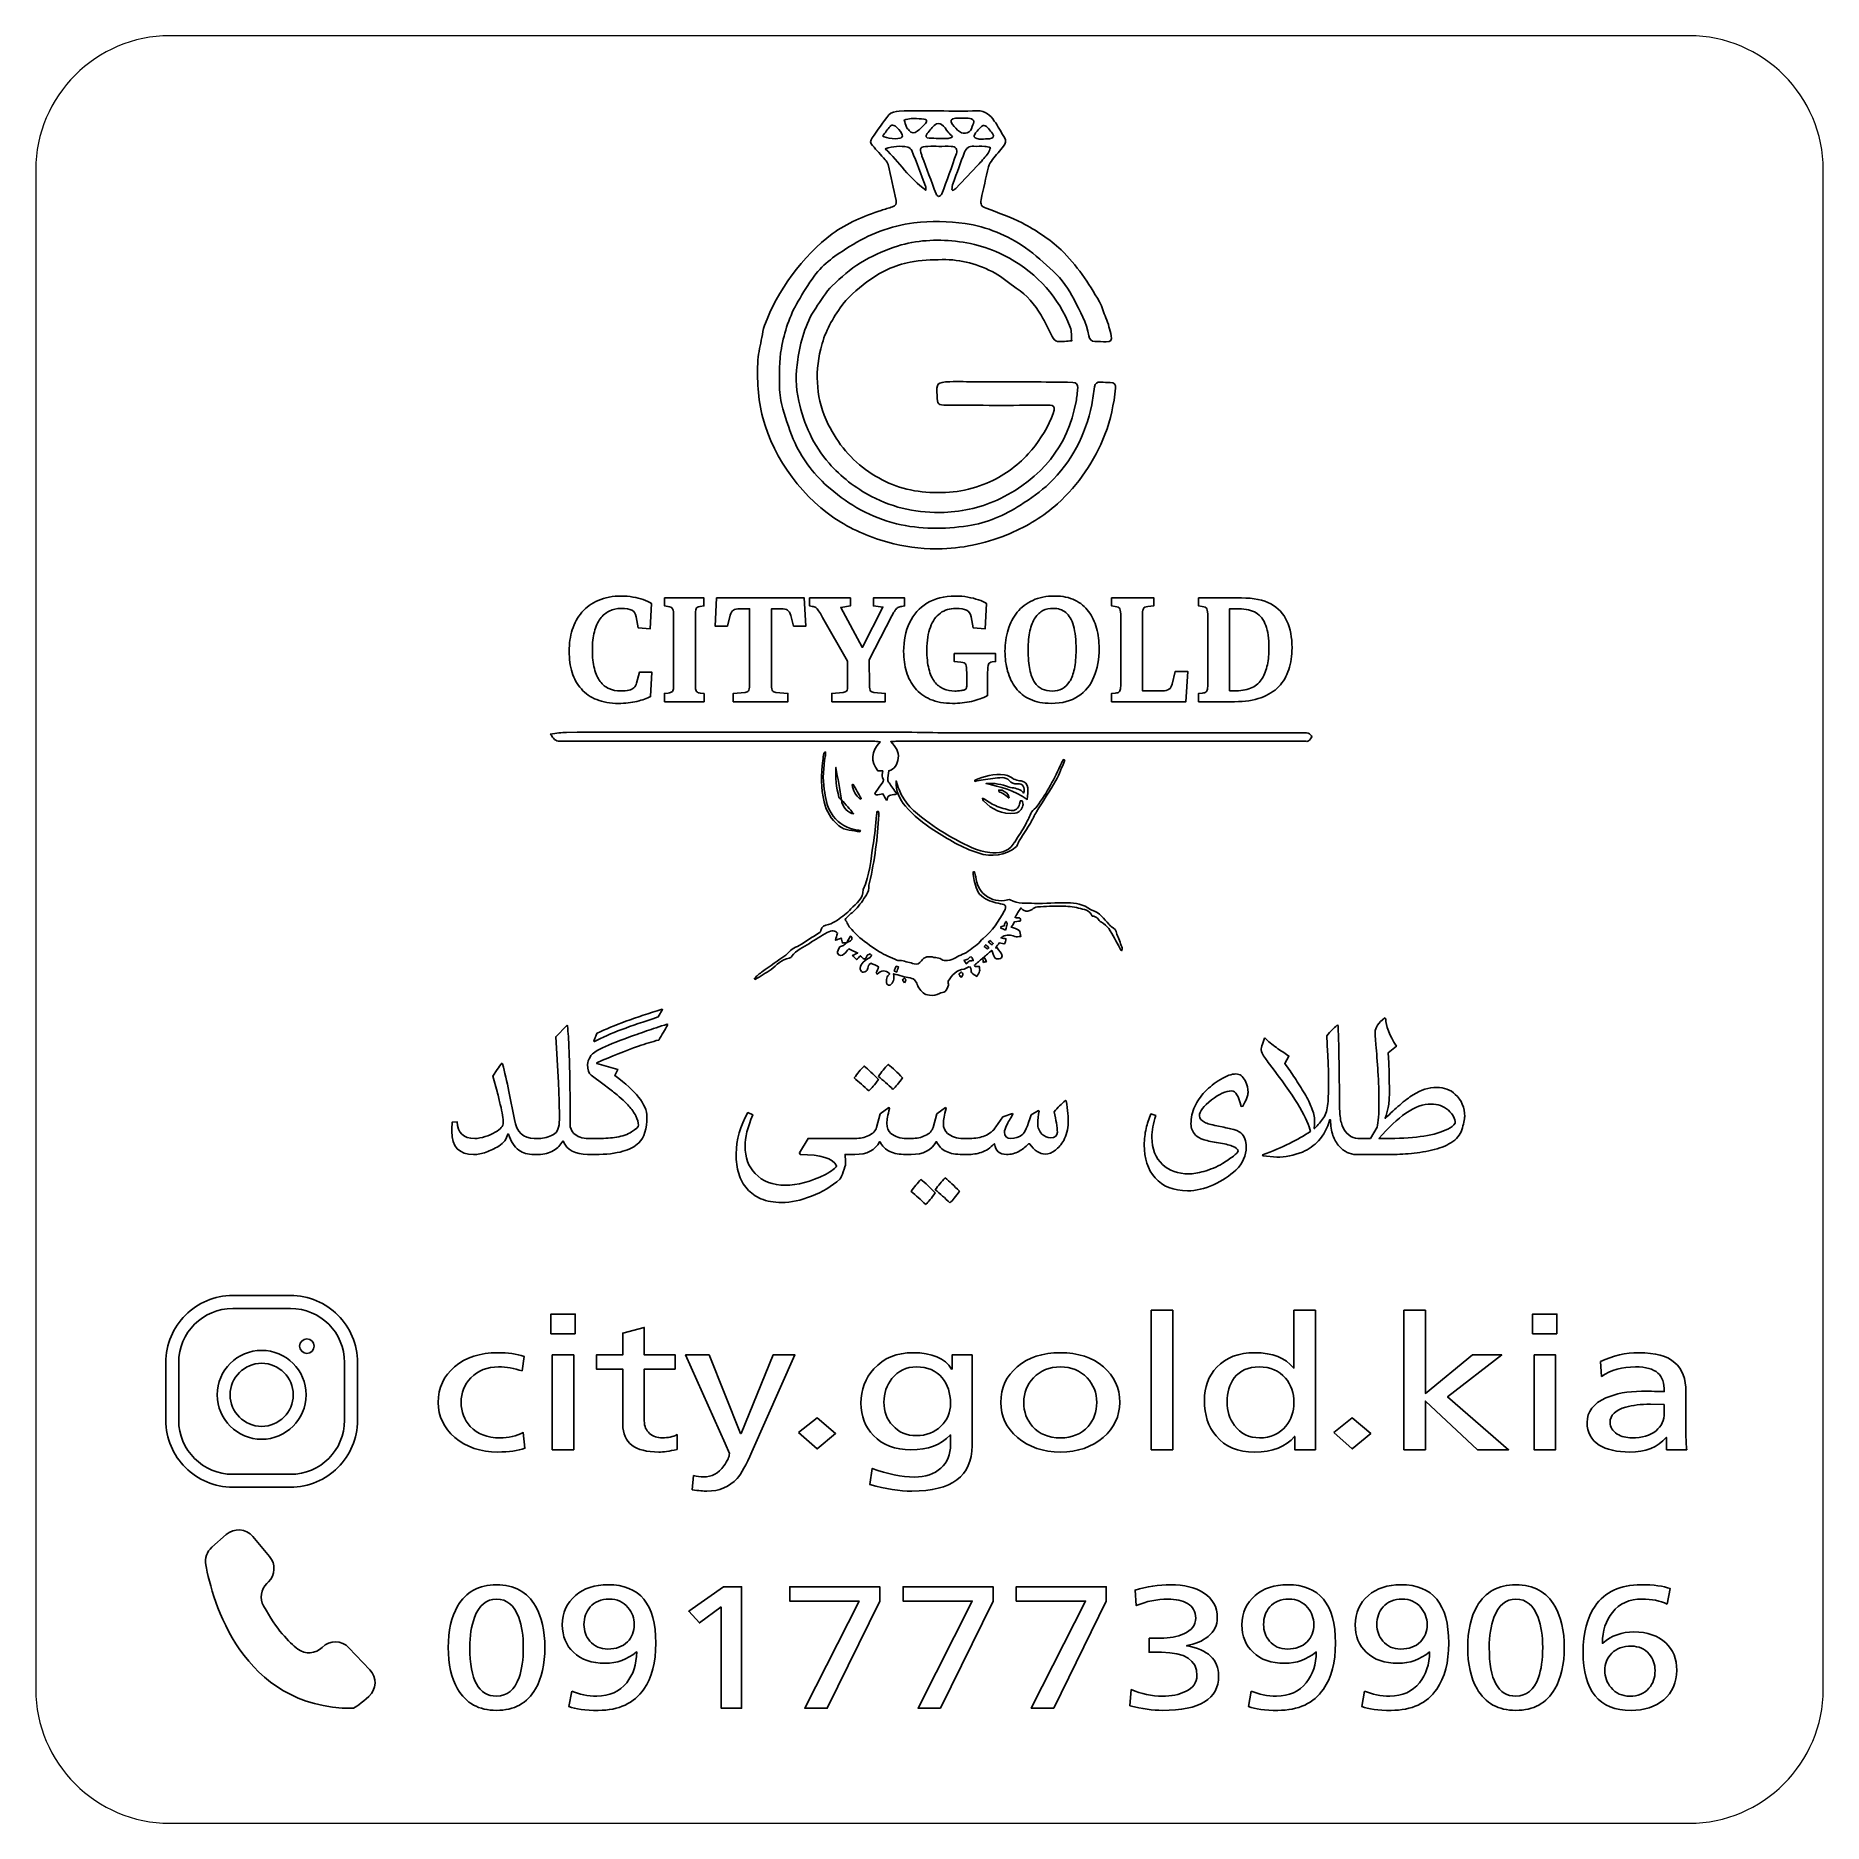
# Model space of a CAD drawing. Header units: millimetres. Extents: x -25.1 to 24.9, y -25.1 to 24.9.
import ezdxf

# ---------------------------------------------------------------- set-up
doc = ezdxf.new("R2010")
doc.units = ezdxf.units.MM
doc.header["$MEASUREMENT"] = 0
doc.layers.add('Layer 1', color=7, linetype='Continuous')

msp = doc.modelspace()

# ---------------------------------------------------------------- linework, layer by layer
at = {"layer": 'Layer 1', "color": 250, "lineweight": 18}
msp.add_open_spline([(-21.3408, 24.8714), (-21.3408, 24.8714), (21.1592, 24.8714), (21.1592, 24.8714), (23.2246, 24.8714), (24.9092, 23.1868), (24.9092, 21.1214), (24.9092, 21.1214), (24.9092, -21.3786), (24.9092, -21.3786), (24.9092, -23.444), (23.2246, -25.1286), (21.1592, -25.1286), (21.1592, -25.1286), (-21.3408, -25.1286), (-21.3408, -25.1286), (-23.4062, -25.1286), (-25.0908, -23.444), (-25.0908, -21.3786), (-25.0908, -21.3786), (-25.0908, 21.1214), (-25.0908, 21.1214), (-25.0908, 23.1868), (-23.4062, 24.8714), (-21.3408, 24.8714)], degree=3, knots=[0, 0, 0, 0, 0.125, 0.125, 0.125, 0.25, 0.25, 0.25, 0.375, 0.375, 0.375, 0.5, 0.5, 0.5, 0.625, 0.625, 0.625, 0.75, 0.75, 0.75, 0.875, 0.875, 0.875, 1, 1, 1, 1], dxfattribs=at)
at = {"layer": 'Layer 1', "color": 250}
for points, knots in [([(0.1799, 22.7675), (0.5352, 22.7675), (0.8908, 22.7575), (1.2453, 22.7715), (1.4764, 22.7804), (1.6077, 22.6446), (1.7224, 22.4867), (1.8296, 22.3408), (1.9098, 22.1754), (2.0073, 22.022), (2.0655, 21.9301), (2.043, 21.8534), (1.9809, 21.7789), (1.879, 21.6564), (1.7718, 21.5377), (1.6744, 21.4112), (1.6271, 21.3499), (1.5799, 21.2789), (1.5615, 21.2052), (1.4851, 20.9001), (1.4207, 20.5918), (1.3511, 20.2855), (1.3225, 20.1588), (1.3693, 20.0917), (1.4935, 20.0454), (1.8331, 19.9181), (2.1815, 19.8029), (2.5008, 19.634), (2.891, 19.4282), (3.2623, 19.1891), (3.5895, 18.8801), (4.0353, 18.458), (4.3546, 17.9527), (4.6641, 17.4314), (4.7519, 17.2828), (4.7761, 17.1249), (4.8441, 16.9768), (4.9158, 16.821), (4.9516, 16.6478), (4.9944, 16.4807), (5.0267, 16.3549), (4.9829, 16.3083), (4.852, 16.3113), (4.7452, 16.3135), (4.6391, 16.3145), (4.5322, 16.3206), (4.4375, 16.3263), (4.3828, 16.3718), (4.3656, 16.475), (4.3064, 16.8458), (4.1236, 17.1669), (3.9516, 17.4931), (3.7977, 17.7859), (3.6155, 18.0594), (3.373, 18.2834), (3.1239, 18.5135), (2.8711, 18.7445), (2.5937, 18.9381), (2.0862, 19.2914), (1.5208, 19.5287), (0.9061, 19.6182), (0.4317, 19.687), (-0.0446, 19.6958), (-0.5256, 19.6358), (-1.184, 19.5541), (-1.7835, 19.3245), (-2.3328, 18.9722), (-2.693, 18.7411), (-3.0599, 18.5035), (-3.317, 18.1479), (-3.4798, 17.9235), (-3.624, 17.6845), (-3.765, 17.445), (-4.0055, 17.035), (-4.1518, 16.5839), (-4.2347, 16.1221), (-4.2972, 15.7729), (-4.2926, 15.4087), (-4.2889, 15.0514), (-4.2868, 14.8464), (-4.2484, 14.6356), (-4.1901, 14.4372), (-4.0946, 14.1113), (-3.9947, 13.7819), (-3.8519, 13.4751), (-3.6231, 12.9825), (-3.2862, 12.5565), (-2.8738, 12.206), (-2.3293, 11.7433), (-1.7225, 11.3927), (-1.0125, 11.2221), (-0.3471, 11.062), (0.3152, 11.0616), (0.9817, 11.1638), (1.5142, 11.246), (2.0073, 11.4496), (2.4561, 11.7447), (2.7366, 11.9285), (3.0203, 12.1194), (3.2601, 12.3509), (3.8849, 12.9547), (4.273, 13.6977), (4.4463, 14.5497), (4.4797, 14.7141), (4.5022, 14.8818), (4.5264, 15.0484), (4.5416, 15.1503), (4.5919, 15.1943), (4.6982, 15.1825), (4.7867, 15.1733), (4.8757, 15.1759), (4.9644, 15.1763), (5.0782, 15.1767), (5.128, 15.1207), (5.1158, 15.0096), (5.065, 14.5673), (4.9794, 14.1338), (4.8171, 13.7175), (4.5252, 12.9683), (4.082, 12.3197), (3.4898, 11.7809), (3.1008, 11.4272), (2.6503, 11.1621), (2.1647, 10.9513), (1.5575, 10.688), (0.9228, 10.5483), (0.2676, 10.5214), (-0.1875, 10.5024), (-0.6408, 10.5545), (-1.0896, 10.6624), (-1.6185, 10.7899), (-2.114, 10.9889), (-2.5753, 11.267), (-3.6022, 11.887), (-4.4534, 13.0259), (-4.7524, 14.1823), (-4.8912, 14.7198), (-4.9192, 15.2596), (-4.8892, 15.8051), (-4.8776, 16.015), (-4.8195, 16.2227), (-4.7797, 16.4308), (-4.7581, 16.5441), (-4.7437, 16.6602), (-4.7048, 16.7673), (-4.356, 17.7261), (-3.6293, 18.7231), (-2.8117, 19.3289), (-2.3937, 19.638), (-1.9276, 19.8298), (-1.4407, 19.9868), (-1.3349, 20.0208), (-1.2295, 20.0534), (-1.1232, 20.0861), (-1.035, 20.1129), (-1.0047, 20.1725), (-1.0235, 20.2598), (-1.0976, 20.5976), (-1.1699, 20.9353), (-1.2484, 21.2718), (-1.2596, 21.3199), (-1.2982, 21.3644), (-1.3323, 21.4036), (-1.4486, 21.5373), (-1.5673, 21.6691), (-1.6872, 21.7996), (-1.752, 21.8707), (-1.7517, 21.9364), (-1.6952, 22.0136), (-1.5377, 22.2286), (-1.3961, 22.4563), (-1.2241, 22.6587), (-1.1661, 22.7271), (-1.0368, 22.7605), (-0.9384, 22.7636), (-0.5663, 22.7756), (-0.1927, 22.7685), (0.1799, 22.7685), (0.1799, 22.7685), (0.1799, 22.7675), (0.1799, 22.7675)], [0, 0, 0, 0, 0.0166667, 0.0166667, 0.0166667, 0.0333333, 0.0333333, 0.0333333, 0.05, 0.05, 0.05, 0.0666667, 0.0666667, 0.0666667, 0.0833333, 0.0833333, 0.0833333, 0.1, 0.1, 0.1, 0.1166667, 0.1166667, 0.1166667, 0.1333333, 0.1333333, 0.1333333, 0.15, 0.15, 0.15, 0.1666667, 0.1666667, 0.1666667, 0.1833333, 0.1833333, 0.1833333, 0.2, 0.2, 0.2, 0.2166667, 0.2166667, 0.2166667, 0.2333333, 0.2333333, 0.2333333, 0.25, 0.25, 0.25, 0.2666667, 0.2666667, 0.2666667, 0.2833333, 0.2833333, 0.2833333, 0.3, 0.3, 0.3, 0.3166667, 0.3166667, 0.3166667, 0.3333333, 0.3333333, 0.3333333, 0.35, 0.35, 0.35, 0.3666667, 0.3666667, 0.3666667, 0.3833333, 0.3833333, 0.3833333, 0.4, 0.4, 0.4, 0.4166667, 0.4166667, 0.4166667, 0.4333333, 0.4333333, 0.4333333, 0.45, 0.45, 0.45, 0.4666667, 0.4666667, 0.4666667, 0.4833333, 0.4833333, 0.4833333, 0.5, 0.5, 0.5, 0.5166667, 0.5166667, 0.5166667, 0.5333333, 0.5333333, 0.5333333, 0.55, 0.55, 0.55, 0.5666667, 0.5666667, 0.5666667, 0.5833333, 0.5833333, 0.5833333, 0.6, 0.6, 0.6, 0.6166667, 0.6166667, 0.6166667, 0.6333333, 0.6333333, 0.6333333, 0.65, 0.65, 0.65, 0.6666667, 0.6666667, 0.6666667, 0.6833333, 0.6833333, 0.6833333, 0.7, 0.7, 0.7, 0.7166667, 0.7166667, 0.7166667, 0.7333333, 0.7333333, 0.7333333, 0.75, 0.75, 0.75, 0.7666667, 0.7666667, 0.7666667, 0.7833333, 0.7833333, 0.7833333, 0.8, 0.8, 0.8, 0.8166667, 0.8166667, 0.8166667, 0.8333333, 0.8333333, 0.8333333, 0.85, 0.85, 0.85, 0.8666667, 0.8666667, 0.8666667, 0.8833333, 0.8833333, 0.8833333, 0.9, 0.9, 0.9, 0.9166667, 0.9166667, 0.9166667, 0.9333333, 0.9333333, 0.9333333, 0.95, 0.95, 0.95, 0.9666667, 0.9666667, 0.9666667, 0.9833333, 0.9833333, 0.9833333, 1, 1, 1, 1]), ([(-0.5226, 22.5585), (-0.5226, 22.5573), (-0.5226, 22.5564), (-0.5226, 22.5551), (-0.5495, 22.5551), (-0.5763, 22.559), (-0.6023, 22.5545), (-0.6676, 22.5432), (-0.732, 22.5277), (-0.7969, 22.5141), (-0.777, 22.4488), (-0.762, 22.3813), (-0.736, 22.3187), (-0.7215, 22.2834), (-0.688, 22.256), (-0.6628, 22.2252), (-0.5941, 22.1417), (-0.5125, 22.1335), (-0.4318, 22.2006), (-0.351, 22.2684), (-0.2752, 22.3434), (-0.2034, 22.4206), (-0.1495, 22.4783), (-0.1641, 22.5295), (-0.2457, 22.5401), (-0.3374, 22.5519), (-0.4305, 22.5529), (-0.5226, 22.5585)], [0, 0, 0, 0, 0.1111111, 0.1111111, 0.1111111, 0.2222222, 0.2222222, 0.2222222, 0.3333333, 0.3333333, 0.3333333, 0.4444444, 0.4444444, 0.4444444, 0.5555556, 0.5555556, 0.5555556, 0.6666667, 0.6666667, 0.6666667, 0.7777778, 0.7777778, 0.7777778, 0.8888889, 0.8888889, 0.8888889, 1, 1, 1, 1]), ([(1.1046, 22.3315), (1.1208, 22.387), (1.1655, 22.4558), (1.147, 22.4941), (1.1272, 22.5343), (1.0486, 22.5617), (0.9935, 22.5656), (0.8748, 22.5744), (0.7548, 22.5692), (0.6359, 22.5617), (0.5092, 22.5533), (0.478, 22.4893), (0.5542, 22.3896), (0.6103, 22.3164), (0.6737, 22.246), (0.7466, 22.1904), (0.8845, 22.0858), (1.0764, 22.1591), (1.1046, 22.3315)], [0, 0, 0, 0, 0.1666667, 0.1666667, 0.1666667, 0.3333333, 0.3333333, 0.3333333, 0.5, 0.5, 0.5, 0.6666667, 0.6666667, 0.6666667, 0.8333333, 0.8333333, 0.8333333, 1, 1, 1, 1]), ([(-1.4045, 22.0682), (-1.3226, 21.995), (-0.9459, 21.9655), (-0.8788, 22.018), (-0.8662, 22.028), (-0.8542, 22.0448), (-0.8507, 22.0606), (-0.8304, 22.1423), (-1.0399, 22.3822), (-1.1236, 22.372), (-1.1479, 22.3689), (-1.1765, 22.3539), (-1.1921, 22.3355), (-1.2651, 22.2482), (-1.3344, 22.1573), (-1.4045, 22.0682)], [0, 0, 0, 0, 0.2, 0.2, 0.2, 0.4, 0.4, 0.4, 0.6, 0.6, 0.6, 0.8, 0.8, 0.8, 1, 1, 1, 1]), ([(0.5547, 22.0404), (0.5062, 22.0942), (0.4688, 22.1344), (0.4331, 22.1762), (0.3712, 22.2499), (0.3202, 22.3368), (0.2456, 22.3932), (0.2076, 22.4222), (0.1088, 22.4214), (0.0728, 22.3914), (-0.0155, 22.3195), (-0.0856, 22.2248), (-0.1575, 22.1353), (-0.2165, 22.0612), (-0.1989, 22.0092), (-0.0992, 22.006), (0.078, 22.0002), (0.2549, 21.9963), (0.4321, 21.9986), (0.4736, 21.9994), (0.5156, 22.0262), (0.5547, 22.0404)], [0, 0, 0, 0, 0.1428571, 0.1428571, 0.1428571, 0.2857143, 0.2857143, 0.2857143, 0.4285714, 0.4285714, 0.4285714, 0.5714286, 0.5714286, 0.5714286, 0.7142857, 0.7142857, 0.7142857, 0.8571429, 0.8571429, 0.8571429, 1, 1, 1, 1]), ([(1.3494, 21.9747), (1.4411, 21.9809), (1.516, 21.9866), (1.5905, 21.991), (1.6902, 21.9972), (1.7286, 22.054), (1.669, 22.1371), (1.6051, 22.227), (1.5266, 22.3351), (1.4327, 22.3641), (1.3832, 22.3796), (1.2862, 22.2442), (1.2117, 22.1762), (1.1993, 22.1643), (1.1919, 22.1467), (1.1826, 22.1321), (1.1358, 22.0616), (1.1566, 22.0158), (1.2361, 21.9954), (1.2784, 21.985), (1.3225, 21.9795), (1.3494, 21.9747)], [0, 0, 0, 0, 0.1428571, 0.1428571, 0.1428571, 0.2857143, 0.2857143, 0.2857143, 0.4285714, 0.4285714, 0.4285714, 0.5714286, 0.5714286, 0.5714286, 0.7142857, 0.7142857, 0.7142857, 0.8571429, 0.8571429, 0.8571429, 1, 1, 1, 1]), ([(-1.3265, 21.7101), (-0.945, 21.3367), (-0.6509, 20.8859), (-0.1977, 20.5495), (-0.1977, 20.609), (-0.1905, 20.6368), (-0.1989, 20.6593), (-0.3255, 20.9926), (-0.452, 21.3265), (-0.5861, 21.6572), (-0.6033, 21.7004), (-0.6566, 21.7485), (-0.7002, 21.7573), (-0.9058, 21.7992), (-1.1104, 21.7833), (-1.3265, 21.7101)], [0, 0, 0, 0, 0.2, 0.2, 0.2, 0.4, 0.4, 0.4, 0.6, 0.6, 0.6, 0.8, 0.8, 0.8, 1, 1, 1, 1]), ([(0.1724, 21.7776), (0.1724, 21.7776), (0.1724, 21.778), (0.1724, 21.778), (0.0705, 21.778), (-0.0314, 21.7794), (-0.1333, 21.778), (-0.348, 21.7754), (-0.3735, 21.7397), (-0.3096, 21.5307), (-0.307, 21.5223), (-0.3042, 21.5134), (-0.3016, 21.5051), (-0.1711, 21.1541), (-0.0415, 20.8026), (0.092, 20.4525), (0.1044, 20.42), (0.1472, 20.37), (0.1649, 20.3744), (0.1997, 20.3824), (0.2421, 20.4176), (0.2549, 20.4517), (0.3933, 20.8246), (0.5288, 21.199), (0.6601, 21.5748), (0.702, 21.6935), (0.6421, 21.7736), (0.5176, 21.7772), (0.4027, 21.7802), (0.2874, 21.7776), (0.1724, 21.7776)], [0, 0, 0, 0, 0.1, 0.1, 0.1, 0.2, 0.2, 0.2, 0.3, 0.3, 0.3, 0.4, 0.4, 0.4, 0.5, 0.5, 0.5, 0.6, 0.6, 0.6, 0.7, 0.7, 0.7, 0.8, 0.8, 0.8, 0.9, 0.9, 0.9, 1, 1, 1, 1]), ([(0.53, 20.5693), (0.5428, 20.5609), (0.5547, 20.5525), (0.5666, 20.5441), (0.5993, 20.5698), (0.6359, 20.5914), (0.6645, 20.621), (0.8753, 20.841), (1.087, 21.0614), (1.2946, 21.2851), (1.3851, 21.382), (1.4715, 21.4831), (1.5518, 21.5884), (1.5835, 21.6302), (1.5941, 21.6889), (1.6147, 21.7397), (1.561, 21.7529), (1.5082, 21.7741), (1.4539, 21.7776), (1.352, 21.7833), (1.2497, 21.7749), (1.1482, 21.7794), (1.0213, 21.7842), (0.9336, 21.7347), (0.8894, 21.6152), (0.7819, 21.3251), (0.6742, 21.0354), (0.5697, 20.7445), (0.5494, 20.6884), (0.5432, 20.6276), (0.53, 20.5693)], [0, 0, 0, 0, 0.1, 0.1, 0.1, 0.2, 0.2, 0.2, 0.3, 0.3, 0.3, 0.4, 0.4, 0.4, 0.5, 0.5, 0.5, 0.6, 0.6, 0.6, 0.7, 0.7, 0.7, 0.8, 0.8, 0.8, 0.9, 0.9, 0.9, 1, 1, 1, 1]), ([(0.3891, 14.5362), (0.1484, 14.537), (0.1273, 14.561), (0.1197, 14.8004), (0.1085, 15.1672), (0.1083, 15.1756), (0.4751, 15.1937), (0.7265, 15.2064), (0.9791, 15.1898), (1.2319, 15.1893), (1.7319, 15.1884), (2.2329, 15.1914), (2.7337, 15.1893), (3.1271, 15.188), (3.5213, 15.181), (3.9151, 15.176), (4.0156, 15.1746), (4.0629, 15.1183), (4.0548, 15.0226), (4.0438, 14.8947), (4.032, 14.7664), (4.0092, 14.6403), (3.7767, 13.368), (3.0314, 12.4959), (1.8933, 11.9283), (1.3958, 11.6801), (0.8614, 11.5592), (0.3155, 11.5393), (-0.392, 11.5138), (-1.0737, 11.6483), (-1.7131, 11.9856), (-2.1685, 12.226), (-2.5676, 12.5319), (-2.9005, 12.9135), (-3.3363, 13.4134), (-3.6016, 14.0053), (-3.7485, 14.6545), (-3.8354, 15.0393), (-3.8363, 15.4309), (-3.7776, 15.8049), (-3.6987, 16.308), (-3.5739, 16.8095), (-3.2745, 17.2491), (-3.1271, 17.4652), (-3.0042, 17.6953), (-2.8106, 17.877), (-2.5623, 18.1102), (-2.3141, 18.3378), (-2.019, 18.5204), (-1.7214, 18.7047), (-1.4108, 18.8423), (-1.0833, 18.957), (-0.5564, 19.1414), (-0.0148, 19.177), (0.5321, 19.1338), (1.1031, 19.0883), (1.6508, 18.931), (2.1495, 18.6461), (2.9317, 18.1989), (3.5183, 17.5679), (3.8442, 16.7176), (3.8886, 16.6017), (3.875, 16.4637), (3.8883, 16.3364), (3.7537, 16.3288), (3.6184, 16.3076), (3.4861, 16.3214), (3.4332, 16.3266), (3.3742, 16.4007), (3.3427, 16.4571), (3.2339, 16.6547), (3.1473, 16.8655), (3.031, 17.0571), (2.8506, 17.3526), (2.6342, 17.6181), (2.3377, 17.8117), (2.1353, 17.944), (1.9567, 18.117), (1.7451, 18.2293), (1.2861, 18.4741), (0.7926, 18.6217), (0.2661, 18.6085), (-0.0338, 18.6011), (-0.3394, 18.6002), (-0.6304, 18.5406), (-1.0713, 18.4503), (-1.4767, 18.2593), (-1.8409, 17.9854), (-2.1231, 17.7738), (-2.3882, 17.5464), (-2.5928, 17.2565), (-2.8396, 16.9064), (-3.0364, 16.5298), (-3.1347, 16.111), (-3.3049, 15.385), (-3.2582, 14.6817), (-2.9231, 14.0013), (-2.6558, 13.4585), (-2.2811, 13.0101), (-1.7866, 12.6719), (-1.3081, 12.345), (-0.7782, 12.1483), (-0.189, 12.1047), (0.4028, 12.0611), (0.9699, 12.1232), (1.5163, 12.3573), (1.959, 12.5474), (2.3487, 12.8186), (2.6707, 13.1726), (2.9407, 13.4699), (3.162, 13.8073), (3.3191, 14.1812), (3.4795, 14.564), (3.3904, 14.5362), (3.1061, 14.5353), (2.201, 14.532), (1.2941, 14.5326), (0.3891, 14.5362)], [0, 0, 0, 0, 0.025641, 0.025641, 0.025641, 0.0512821, 0.0512821, 0.0512821, 0.0769231, 0.0769231, 0.0769231, 0.1025641, 0.1025641, 0.1025641, 0.1282051, 0.1282051, 0.1282051, 0.1538462, 0.1538462, 0.1538462, 0.1794872, 0.1794872, 0.1794872, 0.2051282, 0.2051282, 0.2051282, 0.2307692, 0.2307692, 0.2307692, 0.2564103, 0.2564103, 0.2564103, 0.2820513, 0.2820513, 0.2820513, 0.3076923, 0.3076923, 0.3076923, 0.3333333, 0.3333333, 0.3333333, 0.3589744, 0.3589744, 0.3589744, 0.3846154, 0.3846154, 0.3846154, 0.4102564, 0.4102564, 0.4102564, 0.4358974, 0.4358974, 0.4358974, 0.4615385, 0.4615385, 0.4615385, 0.4871795, 0.4871795, 0.4871795, 0.5128205, 0.5128205, 0.5128205, 0.5384615, 0.5384615, 0.5384615, 0.5641026, 0.5641026, 0.5641026, 0.5897436, 0.5897436, 0.5897436, 0.6153846, 0.6153846, 0.6153846, 0.6410256, 0.6410256, 0.6410256, 0.6666667, 0.6666667, 0.6666667, 0.6923077, 0.6923077, 0.6923077, 0.7179487, 0.7179487, 0.7179487, 0.7435897, 0.7435897, 0.7435897, 0.7692308, 0.7692308, 0.7692308, 0.7948718, 0.7948718, 0.7948718, 0.8205128, 0.8205128, 0.8205128, 0.8461538, 0.8461538, 0.8461538, 0.8717949, 0.8717949, 0.8717949, 0.8974359, 0.8974359, 0.8974359, 0.9230769, 0.9230769, 0.9230769, 0.9487179, 0.9487179, 0.9487179, 0.974359, 0.974359, 0.974359, 1, 1, 1, 1]), ([(-8.7914, 6.1961), (-9.0239, 6.1961), (-9.2263, 6.2309), (-9.3986, 6.3004), (-9.571, 6.37), (-9.7146, 6.4695), (-9.8297, 6.599), (-9.9443, 6.7289), (-10.0301, 6.8828), (-10.0863, 7.062), (-10.1423, 7.2408), (-10.1703, 7.4389), (-10.1703, 7.6554), (-10.1703, 7.869), (-10.1411, 8.069), (-10.0822, 8.2547), (-10.0233, 8.4406), (-9.9339, 8.6042), (-9.8136, 8.7457), (-9.6933, 8.8872), (-9.541, 8.9983), (-9.3566, 9.0784), (-9.1722, 9.1587), (-8.9546, 9.1987), (-8.7032, 9.1987), (-8.5961, 9.1987), (-8.4907, 9.1895), (-8.3865, 9.1707), (-8.2823, 9.1522), (-8.1852, 9.1278), (-8.0958, 9.0986), (-8.0064, 9.0692), (-7.9307, 9.0331), (-7.8693, 8.9903), (-7.8693, 8.9903), (-7.9053, 8.2807), (-7.9053, 8.2807), (-7.9053, 8.2807), (-8.2422, 8.3128), (-8.2422, 8.3128), (-8.2422, 8.3128), (-8.2983, 8.6174), (-8.2983, 8.6174), (-8.3143, 8.7108), (-8.3536, 8.7738), (-8.4165, 8.8058), (-8.4794, 8.8379), (-8.5789, 8.854), (-8.7152, 8.854), (-8.8383, 8.854), (-8.9489, 8.8291), (-9.048, 8.7798), (-9.1469, 8.7305), (-9.2315, 8.6575), (-9.3025, 8.5613), (-9.3734, 8.4652), (-9.4272, 8.3448), (-9.4649, 8.2005), (-9.5022, 8.0562), (-9.5209, 7.8879), (-9.5209, 7.6954), (-9.5209, 7.4898), (-9.5022, 7.3141), (-9.4649, 7.1682), (-9.4272, 7.0228), (-9.3739, 6.9037), (-9.3044, 6.8115), (-9.2348, 6.7192), (-9.1522, 6.6519), (-9.0559, 6.609), (-8.9598, 6.5662), (-8.8527, 6.5449), (-8.7352, 6.5449), (-8.6363, 6.5449), (-8.5568, 6.5517), (-8.4967, 6.5649), (-8.4366, 6.5786), (-8.3905, 6.6009), (-8.3584, 6.6331), (-8.3264, 6.6652), (-8.3023, 6.7092), (-8.2863, 6.7654), (-8.2863, 6.7654), (-8.206, 7.0661), (-8.206, 7.0661), (-8.206, 7.0661), (-7.8573, 7.0661), (-7.8573, 7.0661), (-7.8573, 7.0661), (-7.8934, 6.3886), (-7.8934, 6.3886), (-7.9896, 6.3353), (-8.1163, 6.2895), (-8.2742, 6.2522), (-8.4317, 6.2149), (-8.6041, 6.1961), (-8.7914, 6.1961)], [0, 0, 0, 0, 0.03125, 0.03125, 0.03125, 0.0625, 0.0625, 0.0625, 0.09375, 0.09375, 0.09375, 0.125, 0.125, 0.125, 0.15625, 0.15625, 0.15625, 0.1875, 0.1875, 0.1875, 0.21875, 0.21875, 0.21875, 0.25, 0.25, 0.25, 0.28125, 0.28125, 0.28125, 0.3125, 0.3125, 0.3125, 0.34375, 0.34375, 0.34375, 0.375, 0.375, 0.375, 0.40625, 0.40625, 0.40625, 0.4375, 0.4375, 0.4375, 0.46875, 0.46875, 0.46875, 0.5, 0.5, 0.5, 0.53125, 0.53125, 0.53125, 0.5625, 0.5625, 0.5625, 0.59375, 0.59375, 0.59375, 0.625, 0.625, 0.625, 0.65625, 0.65625, 0.65625, 0.6875, 0.6875, 0.6875, 0.71875, 0.71875, 0.71875, 0.75, 0.75, 0.75, 0.78125, 0.78125, 0.78125, 0.8125, 0.8125, 0.8125, 0.84375, 0.84375, 0.84375, 0.875, 0.875, 0.875, 0.90625, 0.90625, 0.90625, 0.9375, 0.9375, 0.9375, 0.96875, 0.96875, 0.96875, 1, 1, 1, 1]), ([(-7.5046, 6.2442), (-7.5046, 6.2442), (-7.5046, 6.4728), (-7.5046, 6.4728), (-7.5046, 6.4728), (-7.4003, 6.4848), (-7.4003, 6.4848), (-7.3522, 6.4928), (-7.3177, 6.504), (-7.2961, 6.5189), (-7.2749, 6.5337), (-7.2616, 6.5622), (-7.256, 6.605), (-7.2508, 6.6475), (-7.248, 6.7133), (-7.248, 6.8015), (-7.248, 6.8015), (-7.248, 8.6134), (-7.248, 8.6134), (-7.248, 8.7309), (-7.2572, 8.8071), (-7.276, 8.842), (-7.2949, 8.8764), (-7.339, 8.8994), (-7.4083, 8.9102), (-7.4083, 8.9102), (-7.5006, 8.9222), (-7.5006, 8.9222), (-7.5006, 8.9222), (-7.5006, 9.1466), (-7.5006, 9.1466), (-7.5006, 9.1466), (-6.4022, 9.1466), (-6.4022, 9.1466), (-6.4022, 9.1466), (-6.4022, 8.9222), (-6.4022, 8.9222), (-6.4022, 8.9222), (-6.5103, 8.9102), (-6.5103, 8.9102), (-6.5693, 8.9021), (-6.6053, 8.88), (-6.6186, 8.844), (-6.6318, 8.8079), (-6.6386, 8.7309), (-6.6386, 8.6134), (-6.6386, 8.6134), (-6.6386, 6.8015), (-6.6386, 6.8015), (-6.6386, 6.7161), (-6.6366, 6.6512), (-6.6326, 6.6071), (-6.6286, 6.563), (-6.6174, 6.5329), (-6.5985, 6.5169), (-6.5797, 6.5008), (-6.5465, 6.4888), (-6.4983, 6.4807), (-6.4983, 6.4807), (-6.3941, 6.4688), (-6.3941, 6.4688), (-6.3941, 6.4688), (-6.3941, 6.2442), (-6.3941, 6.2442), (-6.3941, 6.2442), (-7.5046, 6.2442), (-7.5046, 6.2442)], [0, 0, 0, 0, 0.0454545, 0.0454545, 0.0454545, 0.0909091, 0.0909091, 0.0909091, 0.1363636, 0.1363636, 0.1363636, 0.1818182, 0.1818182, 0.1818182, 0.2272727, 0.2272727, 0.2272727, 0.2727273, 0.2727273, 0.2727273, 0.3181818, 0.3181818, 0.3181818, 0.3636364, 0.3636364, 0.3636364, 0.4090909, 0.4090909, 0.4090909, 0.4545455, 0.4545455, 0.4545455, 0.5, 0.5, 0.5, 0.5454545, 0.5454545, 0.5454545, 0.5909091, 0.5909091, 0.5909091, 0.6363636, 0.6363636, 0.6363636, 0.6818182, 0.6818182, 0.6818182, 0.7272727, 0.7272727, 0.7272727, 0.7727273, 0.7727273, 0.7727273, 0.8181818, 0.8181818, 0.8181818, 0.8636364, 0.8636364, 0.8636364, 0.9090909, 0.9090909, 0.9090909, 0.9545455, 0.9545455, 0.9545455, 1, 1, 1, 1]), ([(-5.5803, 6.2442), (-5.5803, 6.2442), (-5.5803, 6.4728), (-5.5803, 6.4728), (-5.5803, 6.4728), (-5.2436, 6.5048), (-5.2436, 6.5048), (-5.2035, 6.51), (-5.1735, 6.5237), (-5.1534, 6.5449), (-5.1334, 6.5662), (-5.1234, 6.6223), (-5.1234, 6.7133), (-5.1234, 6.7133), (-5.1234, 8.842), (-5.1234, 8.842), (-5.1234, 8.842), (-5.396, 8.842), (-5.396, 8.842), (-5.4761, 8.842), (-5.5363, 8.8291), (-5.5764, 8.8039), (-5.6165, 8.7787), (-5.6461, 8.7309), (-5.6645, 8.6616), (-5.6645, 8.6616), (-5.7448, 8.3569), (-5.7448, 8.3569), (-5.7448, 8.3569), (-6.0895, 8.3569), (-6.0895, 8.3569), (-6.0895, 8.3569), (-6.0455, 9.1466), (-6.0455, 9.1466), (-6.0455, 9.1466), (-3.592, 9.1466), (-3.592, 9.1466), (-3.592, 9.1466), (-3.548, 8.3569), (-3.548, 8.3569), (-3.548, 8.3569), (-3.8926, 8.3569), (-3.8926, 8.3569), (-3.8926, 8.3569), (-3.9728, 8.6575), (-3.9728, 8.6575), (-3.9917, 8.727), (-4.0201, 8.775), (-4.059, 8.8019), (-4.098, 8.8288), (-4.1573, 8.842), (-4.2374, 8.842), (-4.2374, 8.842), (-4.51, 8.842), (-4.51, 8.842), (-4.51, 8.842), (-4.51, 6.7133), (-4.51, 6.7133), (-4.51, 6.6223), (-4.5, 6.5662), (-4.48, 6.5449), (-4.4599, 6.5237), (-4.4299, 6.51), (-4.3898, 6.5048), (-4.3898, 6.5048), (-4.0531, 6.4728), (-4.0531, 6.4728), (-4.0531, 6.4728), (-4.0531, 6.2442), (-4.0531, 6.2442), (-4.0531, 6.2442), (-5.5803, 6.2442), (-5.5803, 6.2442)], [0, 0, 0, 0, 0.0416667, 0.0416667, 0.0416667, 0.0833333, 0.0833333, 0.0833333, 0.125, 0.125, 0.125, 0.1666667, 0.1666667, 0.1666667, 0.2083333, 0.2083333, 0.2083333, 0.25, 0.25, 0.25, 0.2916667, 0.2916667, 0.2916667, 0.3333333, 0.3333333, 0.3333333, 0.375, 0.375, 0.375, 0.4166667, 0.4166667, 0.4166667, 0.4583333, 0.4583333, 0.4583333, 0.5, 0.5, 0.5, 0.5416667, 0.5416667, 0.5416667, 0.5833333, 0.5833333, 0.5833333, 0.625, 0.625, 0.625, 0.6666667, 0.6666667, 0.6666667, 0.7083333, 0.7083333, 0.7083333, 0.75, 0.75, 0.75, 0.7916667, 0.7916667, 0.7916667, 0.8333333, 0.8333333, 0.8333333, 0.875, 0.875, 0.875, 0.9166667, 0.9166667, 0.9166667, 0.9583333, 0.9583333, 0.9583333, 1, 1, 1, 1]), ([(-2.8263, 6.2442), (-2.8263, 6.2442), (-2.8263, 6.4728), (-2.8263, 6.4728), (-2.8263, 6.4728), (-2.5015, 6.5008), (-2.5015, 6.5008), (-2.4615, 6.5061), (-2.4314, 6.5197), (-2.4114, 6.5409), (-2.3913, 6.5622), (-2.3813, 6.6183), (-2.3813, 6.7092), (-2.3813, 6.7092), (-2.3813, 7.3747), (-2.3813, 7.3747), (-2.3813, 7.3747), (-3.0828, 8.6014), (-3.0828, 8.6014), (-3.1281, 8.6816), (-3.165, 8.743), (-3.1931, 8.7858), (-3.2211, 8.8288), (-3.248, 8.8592), (-3.2732, 8.8781), (-3.2985, 8.8969), (-3.3314, 8.9073), (-3.3715, 8.9102), (-3.3715, 8.9102), (-3.4436, 8.9222), (-3.4436, 8.9222), (-3.4436, 8.9222), (-3.4436, 9.1466), (-3.4436, 9.1466), (-3.4436, 9.1466), (-2.301, 9.1466), (-2.301, 9.1466), (-2.301, 9.1466), (-2.301, 8.9222), (-2.301, 8.9222), (-2.301, 8.9222), (-2.5736, 8.8821), (-2.5736, 8.8821), (-2.5736, 8.8821), (-1.9764, 7.7677), (-1.9764, 7.7677), (-1.9764, 7.7677), (-1.9603, 7.7677), (-1.9603, 7.7677), (-1.9603, 7.7677), (-1.3951, 8.89), (-1.3951, 8.89), (-1.3951, 8.89), (-1.6597, 8.9222), (-1.6597, 8.9222), (-1.6597, 8.9222), (-1.6597, 9.1466), (-1.6597, 9.1466), (-1.6597, 9.1466), (-0.7857, 9.1466), (-0.7857, 9.1466), (-0.7857, 9.1466), (-0.7857, 8.9222), (-0.7857, 8.9222), (-0.7857, 8.9222), (-0.8619, 8.9102), (-0.8619, 8.9102), (-0.9072, 8.9049), (-0.9449, 8.8941), (-0.9742, 8.8781), (-1.0034, 8.862), (-1.0302, 8.8359), (-1.0543, 8.7999), (-1.0784, 8.7638), (-1.1076, 8.7137), (-1.1425, 8.6496), (-1.1425, 8.6496), (-1.7759, 7.4148), (-1.7759, 7.4148), (-1.7759, 7.4148), (-1.7719, 6.7092), (-1.7719, 6.7092), (-1.7719, 6.6183), (-1.7619, 6.5622), (-1.7418, 6.5409), (-1.7218, 6.5197), (-1.6917, 6.5061), (-1.6516, 6.5008), (-1.6516, 6.5008), (-1.3269, 6.4728), (-1.3269, 6.4728), (-1.3269, 6.4728), (-1.3269, 6.2442), (-1.3269, 6.2442), (-1.3269, 6.2442), (-2.8263, 6.2442), (-2.8263, 6.2442)], [0, 0, 0, 0, 0.03125, 0.03125, 0.03125, 0.0625, 0.0625, 0.0625, 0.09375, 0.09375, 0.09375, 0.125, 0.125, 0.125, 0.15625, 0.15625, 0.15625, 0.1875, 0.1875, 0.1875, 0.21875, 0.21875, 0.21875, 0.25, 0.25, 0.25, 0.28125, 0.28125, 0.28125, 0.3125, 0.3125, 0.3125, 0.34375, 0.34375, 0.34375, 0.375, 0.375, 0.375, 0.40625, 0.40625, 0.40625, 0.4375, 0.4375, 0.4375, 0.46875, 0.46875, 0.46875, 0.5, 0.5, 0.5, 0.53125, 0.53125, 0.53125, 0.5625, 0.5625, 0.5625, 0.59375, 0.59375, 0.59375, 0.625, 0.625, 0.625, 0.65625, 0.65625, 0.65625, 0.6875, 0.6875, 0.6875, 0.71875, 0.71875, 0.71875, 0.75, 0.75, 0.75, 0.78125, 0.78125, 0.78125, 0.8125, 0.8125, 0.8125, 0.84375, 0.84375, 0.84375, 0.875, 0.875, 0.875, 0.90625, 0.90625, 0.90625, 0.9375, 0.9375, 0.9375, 0.96875, 0.96875, 0.96875, 1, 1, 1, 1]), ([(0.5572, 6.1961), (0.3142, 6.1961), (0.1058, 6.2338), (-0.0682, 6.3083), (-0.2418, 6.3833), (-0.3836, 6.4867), (-0.4932, 6.619), (-0.6026, 6.7513), (-0.6835, 6.9053), (-0.7357, 7.08), (-0.7877, 7.2553), (-0.8139, 7.444), (-0.8139, 7.6473), (-0.8139, 7.9496), (-0.7589, 8.2173), (-0.6494, 8.4511), (-0.5397, 8.6848), (-0.3777, 8.868), (-0.1624, 9.0003), (0.0528, 9.1325), (0.3178, 9.1987), (0.6334, 9.1987), (0.7536, 9.1987), (0.8686, 9.1887), (0.9785, 9.1687), (1.0875, 9.1486), (1.1877, 9.1238), (1.2792, 9.0945), (1.3698, 9.0653), (1.4448, 9.0304), (1.5033, 8.9903), (1.5033, 8.9903), (1.4636, 8.2807), (1.4636, 8.2807), (1.4636, 8.2807), (1.1268, 8.3128), (1.1268, 8.3128), (1.1268, 8.3128), (1.0743, 8.6134), (1.0743, 8.6134), (1.0559, 8.7097), (1.0137, 8.7738), (0.9484, 8.8058), (0.8827, 8.8379), (0.7805, 8.854), (0.6414, 8.854), (0.4758, 8.854), (0.3327, 8.8099), (0.2124, 8.7216), (0.0922, 8.6334), (-0.0008, 8.504), (-0.0661, 8.3328), (-0.1315, 8.1616), (-0.1644, 7.9496), (-0.1644, 7.6954), (-0.1644, 7.4841), (-0.1456, 7.3054), (-0.1083, 7.1582), (-0.0706, 7.0111), (-0.0173, 6.8924), (0.052, 6.8014), (0.1218, 6.7105), (0.2052, 6.6442), (0.3026, 6.603), (0.4, 6.5617), (0.5067, 6.5408), (0.6214, 6.5408), (0.6666, 6.5408), (0.7103, 6.5437), (0.7516, 6.5489), (0.7933, 6.5545), (0.8314, 6.5609), (0.8662, 6.5689), (0.9032, 6.577), (0.9268, 6.5902), (0.936, 6.609), (0.9457, 6.6279), (0.95, 6.6639), (0.95, 6.7173), (0.95, 6.7173), (0.95, 7.054), (0.95, 7.054), (0.95, 7.1719), (0.9408, 7.2488), (0.922, 7.2865), (0.9032, 7.3238), (0.8594, 7.3455), (0.7897, 7.3506), (0.7897, 7.3506), (0.6012, 7.3667), (0.6012, 7.3667), (0.6012, 7.3667), (0.6012, 7.5912), (0.6012, 7.5912), (0.6012, 7.5912), (1.7599, 7.5912), (1.7599, 7.5912), (1.7599, 7.5912), (1.7599, 7.3667), (1.7599, 7.3667), (1.7599, 7.3667), (1.664, 7.3547), (1.664, 7.3547), (1.6047, 7.3466), (1.5686, 7.3246), (1.5553, 7.2886), (1.5422, 7.2524), (1.5353, 7.1755), (1.5353, 7.058), (1.5353, 7.058), (1.5353, 6.4125), (1.5353, 6.4125), (1.4018, 6.3432), (1.2507, 6.2895), (1.0827, 6.2522), (0.9143, 6.2149), (0.7392, 6.1961), (0.5572, 6.1961)], [0, 0, 0, 0, 0.025641, 0.025641, 0.025641, 0.0512821, 0.0512821, 0.0512821, 0.0769231, 0.0769231, 0.0769231, 0.1025641, 0.1025641, 0.1025641, 0.1282051, 0.1282051, 0.1282051, 0.1538462, 0.1538462, 0.1538462, 0.1794872, 0.1794872, 0.1794872, 0.2051282, 0.2051282, 0.2051282, 0.2307692, 0.2307692, 0.2307692, 0.2564103, 0.2564103, 0.2564103, 0.2820513, 0.2820513, 0.2820513, 0.3076923, 0.3076923, 0.3076923, 0.3333333, 0.3333333, 0.3333333, 0.3589744, 0.3589744, 0.3589744, 0.3846154, 0.3846154, 0.3846154, 0.4102564, 0.4102564, 0.4102564, 0.4358974, 0.4358974, 0.4358974, 0.4615385, 0.4615385, 0.4615385, 0.4871795, 0.4871795, 0.4871795, 0.5128205, 0.5128205, 0.5128205, 0.5384615, 0.5384615, 0.5384615, 0.5641026, 0.5641026, 0.5641026, 0.5897436, 0.5897436, 0.5897436, 0.6153846, 0.6153846, 0.6153846, 0.6410256, 0.6410256, 0.6410256, 0.6666667, 0.6666667, 0.6666667, 0.6923077, 0.6923077, 0.6923077, 0.7179487, 0.7179487, 0.7179487, 0.7435897, 0.7435897, 0.7435897, 0.7692308, 0.7692308, 0.7692308, 0.7948718, 0.7948718, 0.7948718, 0.8205128, 0.8205128, 0.8205128, 0.8461538, 0.8461538, 0.8461538, 0.8717949, 0.8717949, 0.8717949, 0.8974359, 0.8974359, 0.8974359, 0.9230769, 0.9230769, 0.9230769, 0.9487179, 0.9487179, 0.9487179, 0.974359, 0.974359, 0.974359, 1, 1, 1, 1]), ([(3.3153, 6.1963), (3.0852, 6.1963), (2.8884, 6.2344), (2.7241, 6.3105), (2.5597, 6.3867), (2.4261, 6.4921), (2.3232, 6.6272), (2.2201, 6.762), (2.1443, 6.9179), (2.0947, 7.0942), (2.0453, 7.2706), (2.0205, 7.4574), (2.0205, 7.6555), (2.0205, 7.8691), (2.049, 8.0692), (2.1067, 8.2548), (2.1644, 8.4404), (2.2494, 8.604), (2.3633, 8.7458), (2.4767, 8.8874), (2.621, 8.9984), (2.7962, 9.0787), (2.971, 9.1588), (3.1762, 9.1989), (3.4116, 9.1989), (3.6308, 9.1989), (3.8189, 9.1608), (3.9748, 9.0846), (4.1311, 9.0084), (4.2594, 8.9027), (4.3597, 8.768), (4.4599, 8.6329), (4.5341, 8.4765), (4.5822, 8.2989), (4.6302, 8.1209), (4.6547, 7.9321), (4.6547, 7.7316), (4.6547, 7.435), (4.6062, 7.1708), (4.51, 6.9399), (4.4137, 6.7086), (4.267, 6.527), (4.0694, 6.3947), (3.871, 6.2624), (3.62, 6.1963), (3.3153, 6.1963)], [0, 0, 0, 0, 0.0666667, 0.0666667, 0.0666667, 0.1333333, 0.1333333, 0.1333333, 0.2, 0.2, 0.2, 0.2666667, 0.2666667, 0.2666667, 0.3333333, 0.3333333, 0.3333333, 0.4, 0.4, 0.4, 0.4666667, 0.4666667, 0.4666667, 0.5333333, 0.5333333, 0.5333333, 0.6, 0.6, 0.6, 0.6666667, 0.6666667, 0.6666667, 0.7333333, 0.7333333, 0.7333333, 0.8, 0.8, 0.8, 0.8666667, 0.8666667, 0.8666667, 0.9333333, 0.9333333, 0.9333333, 1, 1, 1, 1]), ([(4.999, 6.2442), (4.999, 6.2442), (4.999, 6.4688), (4.999, 6.4688), (4.999, 6.4688), (5.1073, 6.4807), (5.1073, 6.4807), (5.1553, 6.4888), (5.1902, 6.5), (5.2111, 6.5148), (5.2327, 6.5292), (5.2459, 6.5581), (5.2516, 6.6011), (5.2568, 6.6439), (5.2592, 6.7092), (5.2592, 6.7974), (5.2592, 6.7974), (5.2592, 8.6134), (5.2592, 8.6134), (5.2592, 8.7309), (5.25, 8.8071), (5.2315, 8.842), (5.2127, 8.8764), (5.1686, 8.8994), (5.0992, 8.9102), (5.0992, 8.9102), (5.0031, 8.9222), (5.0031, 8.9222), (5.0031, 8.9222), (5.0031, 9.1466), (5.0031, 9.1466), (5.0031, 9.1466), (6.1852, 9.1466), (6.1852, 9.1466), (6.1852, 9.1466), (6.1852, 8.9262), (6.1852, 8.9262), (6.1852, 8.9262), (6.0173, 8.9102), (6.0173, 8.9102), (5.9503, 8.9021), (5.9082, 8.8792), (5.891, 8.842), (5.8737, 8.8047), (5.8649, 8.727), (5.8649, 8.6095), (5.8649, 8.6095), (5.8649, 6.5489), (5.8649, 6.5489), (5.8649, 6.5489), (6.4261, 6.5489), (6.4261, 6.5489), (6.5064, 6.5489), (6.5669, 6.563), (6.6085, 6.5911), (6.6499, 6.6191), (6.6795, 6.668), (6.6984, 6.7373), (6.6984, 6.7373), (6.7825, 7.0902), (6.7825, 7.0902), (6.7825, 7.0902), (7.1314, 7.0902), (7.1314, 7.0902), (7.1314, 7.0902), (7.0832, 6.2442), (7.0832, 6.2442), (7.0832, 6.2442), (4.999, 6.2442), (4.999, 6.2442)], [0, 0, 0, 0, 0.0434783, 0.0434783, 0.0434783, 0.0869565, 0.0869565, 0.0869565, 0.1304348, 0.1304348, 0.1304348, 0.173913, 0.173913, 0.173913, 0.2173913, 0.2173913, 0.2173913, 0.2608696, 0.2608696, 0.2608696, 0.3043478, 0.3043478, 0.3043478, 0.3478261, 0.3478261, 0.3478261, 0.3913043, 0.3913043, 0.3913043, 0.4347826, 0.4347826, 0.4347826, 0.4782609, 0.4782609, 0.4782609, 0.5217391, 0.5217391, 0.5217391, 0.5652174, 0.5652174, 0.5652174, 0.6086957, 0.6086957, 0.6086957, 0.6521739, 0.6521739, 0.6521739, 0.6956522, 0.6956522, 0.6956522, 0.7391304, 0.7391304, 0.7391304, 0.7826087, 0.7826087, 0.7826087, 0.826087, 0.826087, 0.826087, 0.8695652, 0.8695652, 0.8695652, 0.9130435, 0.9130435, 0.9130435, 0.9565217, 0.9565217, 0.9565217, 1, 1, 1, 1]), ([(7.4325, 6.2441), (7.4325, 6.2441), (7.4325, 6.4687), (7.4325, 6.4687), (7.4325, 6.4687), (7.5407, 6.4807), (7.5407, 6.4807), (7.586, 6.4887), (7.6193, 6.4996), (7.6409, 6.5128), (7.6622, 6.5259), (7.6762, 6.5529), (7.6831, 6.593), (7.6894, 6.633), (7.6926, 6.6944), (7.6926, 6.7773), (7.6926, 6.7773), (7.6926, 8.6134), (7.6926, 8.6134), (7.6926, 8.7308), (7.6834, 8.807), (7.6645, 8.8419), (7.6461, 8.8767), (7.602, 8.8992), (7.5327, 8.91), (7.5327, 8.91), (7.4365, 8.9221), (7.4365, 8.9221), (7.4365, 8.9221), (7.4365, 9.1466), (7.4365, 9.1466), (7.4365, 9.1466), (8.6391, 9.1466), (8.6391, 9.1466), (8.9759, 9.1466), (9.2473, 9.0905), (9.4549, 8.9782), (9.6622, 8.8659), (9.8129, 8.7056), (9.9079, 8.4972), (10.0025, 8.2887), (10.0499, 8.0402), (10.0499, 7.7515), (10.0499, 7.5298), (10.0198, 7.3265), (9.96, 7.1422), (9.8995, 6.9578), (9.8057, 6.799), (9.6774, 6.6652), (9.5487, 6.5316), (9.3832, 6.4282), (9.1799, 6.3545), (8.977, 6.2811), (8.7309, 6.2441), (8.4427, 6.2441), (8.4427, 6.2441), (7.4325, 6.2441), (7.4325, 6.2441)], [0, 0, 0, 0, 0.0526316, 0.0526316, 0.0526316, 0.1052632, 0.1052632, 0.1052632, 0.1578947, 0.1578947, 0.1578947, 0.2105263, 0.2105263, 0.2105263, 0.2631579, 0.2631579, 0.2631579, 0.3157895, 0.3157895, 0.3157895, 0.3684211, 0.3684211, 0.3684211, 0.4210526, 0.4210526, 0.4210526, 0.4736842, 0.4736842, 0.4736842, 0.5263158, 0.5263158, 0.5263158, 0.5789474, 0.5789474, 0.5789474, 0.6315789, 0.6315789, 0.6315789, 0.6842105, 0.6842105, 0.6842105, 0.7368421, 0.7368421, 0.7368421, 0.7894737, 0.7894737, 0.7894737, 0.8421053, 0.8421053, 0.8421053, 0.8947368, 0.8947368, 0.8947368, 0.9473684, 0.9473684, 0.9473684, 1, 1, 1, 1]), ([(3.3434, 6.5411), (3.4424, 6.5411), (3.5334, 6.5623), (3.616, 6.6052), (3.699, 6.6477), (3.7695, 6.7146), (3.8285, 6.8056), (3.887, 6.8962), (3.9323, 7.0161), (3.9627, 7.1644), (3.9936, 7.3128), (4.0089, 7.4895), (4.0089, 7.6956), (4.0089, 7.9733), (3.9848, 8.1971), (3.9367, 8.3671), (3.8886, 8.5366), (3.8165, 8.6602), (3.7202, 8.7379), (3.624, 8.8153), (3.5061, 8.8541), (3.3678, 8.8541), (3.2632, 8.8541), (3.1682, 8.8324), (3.0828, 8.79), (2.9975, 8.7471), (2.9236, 8.6797), (2.8624, 8.5875), (2.8006, 8.4954), (2.7533, 8.375), (2.72, 8.2267), (2.6864, 8.0784), (2.6699, 7.9), (2.6699, 7.6915), (2.6699, 7.4723), (2.6851, 7.2887), (2.7165, 7.1404), (2.7469, 6.992), (2.791, 6.8738), (2.8483, 6.7856), (2.9057, 6.6974), (2.9766, 6.6345), (3.0608, 6.5972), (3.145, 6.5595), (3.2392, 6.5411), (3.3434, 6.5411)], [0, 0, 0, 0, 0.0666667, 0.0666667, 0.0666667, 0.1333333, 0.1333333, 0.1333333, 0.2, 0.2, 0.2, 0.2666667, 0.2666667, 0.2666667, 0.3333333, 0.3333333, 0.3333333, 0.4, 0.4, 0.4, 0.4666667, 0.4666667, 0.4666667, 0.5333333, 0.5333333, 0.5333333, 0.6, 0.6, 0.6, 0.6666667, 0.6666667, 0.6666667, 0.7333333, 0.7333333, 0.7333333, 0.8, 0.8, 0.8, 0.8666667, 0.8666667, 0.8666667, 0.9333333, 0.9333333, 0.9333333, 1, 1, 1, 1]), ([(8.3024, 6.5489), (8.3024, 6.5489), (8.4868, 6.5489), (8.4868, 6.5489), (8.6656, 6.5489), (8.8147, 6.5789), (8.9334, 6.639), (9.0524, 6.6991), (9.1458, 6.7841), (9.214, 6.8936), (9.2822, 7.003), (9.331, 7.1317), (9.3607, 7.2784), (9.39, 7.4256), (9.4048, 7.5844), (9.4048, 7.7555), (9.4048, 8.0097), (9.3751, 8.2165), (9.3162, 8.3769), (9.2577, 8.5372), (9.1667, 8.6547), (9.044, 8.7297), (8.9209, 8.8046), (8.7606, 8.8419), (8.5625, 8.8419), (8.5625, 8.8419), (8.3024, 8.8419), (8.3024, 8.8419), (8.3024, 8.8419), (8.3024, 6.5489), (8.3024, 6.5489)], [0, 0, 0, 0, 0.1, 0.1, 0.1, 0.2, 0.2, 0.2, 0.3, 0.3, 0.3, 0.4, 0.4, 0.4, 0.5, 0.5, 0.5, 0.6, 0.6, 0.6, 0.7, 0.7, 0.7, 0.8, 0.8, 0.8, 0.9, 0.9, 0.9, 1, 1, 1, 1]), ([(-10.6975, 5.3396), (-10.5283, 5.3575), (-10.386, 5.3864), (-10.2438, 5.3864), (-7.0711, 5.3892), (-3.8989, 5.3892), (-0.7267, 5.388), (-0.3402, 5.3876), (0.0461, 5.3745), (0.4326, 5.3696), (0.6339, 5.3672), (0.8356, 5.3708), (1.0368, 5.3708), (4.1243, 5.3712), (7.2119, 5.3712), (10.2992, 5.3708), (10.3677, 5.3708), (10.4399, 5.378), (10.5036, 5.36), (10.5445, 5.3488), (10.6039, 5.2934), (10.6007, 5.2641), (10.5962, 5.2208), (10.5474, 5.1767), (10.5076, 5.1455), (10.4868, 5.1291), (10.4454, 5.1363), (10.4134, 5.1363), (7.0111, 5.1371), (3.6089, 5.1383), (0.2065, 5.1391), (-0.1932, 5.1395), (-0.5924, 5.1395), (-0.9922, 5.1387), (-1.0426, 5.1383), (-1.0932, 5.1319), (-1.1761, 5.1258), (-1.033, 4.9831), (-0.9408, 4.8408), (-0.9628, 4.6621), (-0.9845, 4.4876), (-1.0655, 4.3489), (-1.2326, 4.3137), (-1.2423, 4.2163), (-1.2543, 4.1365), (-1.2563, 4.0567), (-1.2567, 4.0282), (-1.2375, 3.9966), (-1.2202, 3.9709), (-1.1536, 3.8719), (-1.0843, 3.7745), (-1.0069, 3.6638), (-1.1076, 3.6146), (-1.2699, 3.6859), (-1.2703, 3.4974), (-1.2816, 3.4979), (-1.2927, 3.4979), (-1.3036, 3.4979), (-1.3328, 3.5524), (-1.3622, 3.607), (-1.3934, 3.6647), (-1.4548, 3.6554), (-1.5233, 3.645), (-1.5915, 3.6349), (-1.6015, 3.647), (-1.6115, 3.659), (-1.6215, 3.6711), (-1.5658, 3.7529), (-1.5173, 3.8414), (-1.4519, 3.9148), (-1.3926, 3.9805), (-1.3525, 4.0303), (-1.405, 4.1248), (-1.4286, 4.1673), (-1.4039, 4.2371), (-1.4002, 4.3073), (-1.4002, 4.3073), (-1.5341, 4.3073), (-1.5341, 4.3073), (-1.7406, 4.5782), (-1.7257, 4.8437), (-1.4695, 5.119), (-1.5525, 5.1279), (-1.6042, 5.1383), (-1.6564, 5.1387), (-2.4433, 5.1395), (-3.2307, 5.1391), (-4.0176, 5.1391), (-6.1527, 5.1391), (-8.2874, 5.1399), (-10.4225, 5.1355), (-10.5592, 5.135), (-10.6133, 5.2129), (-10.6975, 5.3396)], [0, 0, 0, 0, 0.0322581, 0.0322581, 0.0322581, 0.0645161, 0.0645161, 0.0645161, 0.0967742, 0.0967742, 0.0967742, 0.1290323, 0.1290323, 0.1290323, 0.1612903, 0.1612903, 0.1612903, 0.1935484, 0.1935484, 0.1935484, 0.2258065, 0.2258065, 0.2258065, 0.2580645, 0.2580645, 0.2580645, 0.2903226, 0.2903226, 0.2903226, 0.3225806, 0.3225806, 0.3225806, 0.3548387, 0.3548387, 0.3548387, 0.3870968, 0.3870968, 0.3870968, 0.4193548, 0.4193548, 0.4193548, 0.4516129, 0.4516129, 0.4516129, 0.483871, 0.483871, 0.483871, 0.516129, 0.516129, 0.516129, 0.5483871, 0.5483871, 0.5483871, 0.5806452, 0.5806452, 0.5806452, 0.6129032, 0.6129032, 0.6129032, 0.6451613, 0.6451613, 0.6451613, 0.6774194, 0.6774194, 0.6774194, 0.7096774, 0.7096774, 0.7096774, 0.7419355, 0.7419355, 0.7419355, 0.7741935, 0.7741935, 0.7741935, 0.8064516, 0.8064516, 0.8064516, 0.8387097, 0.8387097, 0.8387097, 0.8709677, 0.8709677, 0.8709677, 0.9032258, 0.9032258, 0.9032258, 0.9354839, 0.9354839, 0.9354839, 0.9677419, 0.9677419, 0.9677419, 1, 1, 1, 1]), ([(-2.0355, 2.6013), (-2.2339, 2.6498), (-2.4399, 2.6249), (-2.6259, 2.7756), (-2.8484, 2.9556), (-2.9759, 3.1701), (-3.0381, 3.4428), (-3.1259, 3.8259), (-3.1343, 4.2088), (-3.0749, 4.5953), (-3.0645, 4.663), (-3.0569, 4.7307), (-3.0465, 4.7981), (-3.046, 4.8041), (-3.036, 4.8086), (-3.0044, 4.8374), (-3.0044, 4.7816), (-2.9995, 4.7472), (-3.0052, 4.7139), (-3.0573, 4.4064), (-3.0845, 4.0973), (-3.0336, 3.7883), (-2.9968, 3.5633), (-2.9688, 3.3369), (-2.8432, 3.1324), (-2.6905, 2.8834), (-2.4781, 2.7344), (-2.1986, 2.6714), (-2.1413, 2.6586), (-2.0832, 2.6498), (-2.025, 2.6394), (-2.0282, 2.6265), (-2.0318, 2.6141), (-2.0355, 2.6013)], [0, 0, 0, 0, 0.0909091, 0.0909091, 0.0909091, 0.1818182, 0.1818182, 0.1818182, 0.2727273, 0.2727273, 0.2727273, 0.3636364, 0.3636364, 0.3636364, 0.4545455, 0.4545455, 0.4545455, 0.5454545, 0.5454545, 0.5454545, 0.6363636, 0.6363636, 0.6363636, 0.7272727, 0.7272727, 0.7272727, 0.8181818, 0.8181818, 0.8181818, 0.9090909, 0.9090909, 0.9090909, 1, 1, 1, 1]), ([(3.6958, 4.6055), (3.6124, 4.4163), (3.5442, 4.2187), (3.4428, 4.0398), (3.274, 3.7424), (3.0828, 3.4578), (2.904, 3.1655), (2.8415, 3.0624), (2.7942, 2.9503), (2.732, 2.8469), (2.6362, 2.6892), (2.5336, 2.5365), (2.4353, 2.3806), (2.4106, 2.34), (2.3928, 2.2952), (2.3716, 2.2523), (2.3616, 2.2314), (2.3572, 2.2038), (2.3408, 2.1909), (2.0165, 1.9344), (1.6612, 1.8863), (1.2676, 2.0133), (0.821, 2.1577), (0.4222, 2.3978), (0.0341, 2.6464), (-0.2582, 2.8336), (-0.5344, 3.0645), (-0.7653, 3.3226), (-0.9297, 3.5055), (-1.0375, 3.7548), (-1.0242, 4.0278), (-0.9974, 3.9461), (-0.9738, 3.8634), (-0.9428, 3.7832), (-0.7993, 3.4097), (-0.5156, 3.1519), (-0.2036, 2.927), (0.0693, 2.7309), (0.3479, 2.5365), (0.6462, 2.385), (0.9469, 2.2322), (1.2467, 2.0582), (1.5956, 2.0233), (1.8281, 2.0002), (2.1151, 2.0298), (2.2466, 2.2567), (2.2545, 2.2715), (2.2729, 2.3088), (2.2915, 2.3172), (2.3147, 2.3281), (2.2802, 2.2992), (2.2915, 2.3172), (2.3981, 2.4828), (2.5051, 2.648), (2.6025, 2.8188), (2.6647, 2.927), (2.7019, 3.0489), (2.7657, 3.1558), (2.8022, 3.2184), (2.8767, 3.2573), (2.9192, 3.3174), (3.1886, 3.6963), (3.414, 4.1004), (3.6003, 4.5261), (3.6151, 4.5606), (3.6381, 4.5911), (3.6573, 4.6236), (3.6705, 4.6175), (3.683, 4.6115), (3.6958, 4.6055)], [0, 0, 0, 0, 0.0434783, 0.0434783, 0.0434783, 0.0869565, 0.0869565, 0.0869565, 0.1304348, 0.1304348, 0.1304348, 0.173913, 0.173913, 0.173913, 0.2173913, 0.2173913, 0.2173913, 0.2608696, 0.2608696, 0.2608696, 0.3043478, 0.3043478, 0.3043478, 0.3478261, 0.3478261, 0.3478261, 0.3913043, 0.3913043, 0.3913043, 0.4347826, 0.4347826, 0.4347826, 0.4782609, 0.4782609, 0.4782609, 0.5217391, 0.5217391, 0.5217391, 0.5652174, 0.5652174, 0.5652174, 0.6086957, 0.6086957, 0.6086957, 0.6521739, 0.6521739, 0.6521739, 0.6956522, 0.6956522, 0.6956522, 0.7391304, 0.7391304, 0.7391304, 0.7826087, 0.7826087, 0.7826087, 0.826087, 0.826087, 0.826087, 0.8695652, 0.8695652, 0.8695652, 0.9130435, 0.9130435, 0.9130435, 0.9565217, 0.9565217, 0.9565217, 1, 1, 1, 1]), ([(-2.552, 3.4995), (-2.5769, 3.5244), (-2.6166, 3.5448), (-2.6242, 3.5741), (-2.6956, 3.8471), (-2.7313, 4.1241), (-2.7088, 4.4063), (-2.6567, 4.104), (-2.6045, 3.8014), (-2.5524, 3.4991), (-2.5524, 3.4991), (-2.552, 3.4995), (-2.552, 3.4995)], [0, 0, 0, 0, 0.25, 0.25, 0.25, 0.5, 0.5, 0.5, 0.75, 0.75, 0.75, 1, 1, 1, 1]), ([(1.1734, 4.0525), (1.4416, 4.1507), (1.7137, 4.2333), (2.0056, 4.1969), (2.0606, 4.19), (2.1215, 4.1759), (2.1643, 4.1444), (2.2582, 4.0746), (2.3556, 4.0373), (2.4734, 4.0272), (2.5809, 4.018), (2.6462, 3.9298), (2.6583, 3.8296), (2.6699, 3.7338), (2.6502, 3.6344), (2.6423, 3.5081), (2.2818, 3.7787), (1.8853, 3.8581), (1.4941, 3.9523), (1.7186, 3.9783), (1.9299, 3.9303), (2.1367, 3.8521), (2.1897, 3.832), (2.2522, 3.8384), (2.3078, 3.8232), (2.3656, 3.8072), (2.4217, 3.7826), (2.4754, 3.755), (2.5007, 3.7422), (2.5175, 3.7125), (2.5424, 3.6861), (2.5957, 3.8489), (2.52, 3.9631), (2.3676, 3.9503), (2.2686, 3.9423), (2.2052, 3.9639), (2.1391, 4.0416), (2.099, 4.089), (2.012, 4.1226), (1.9483, 4.1198), (1.7678, 4.1119), (1.5891, 4.0838), (1.4103, 4.0597), (1.3322, 4.0492), (1.256, 4.0297), (1.179, 4.0145), (1.177, 4.0272), (1.175, 4.0397), (1.1734, 4.0525)], [0, 0, 0, 0, 0.0625, 0.0625, 0.0625, 0.125, 0.125, 0.125, 0.1875, 0.1875, 0.1875, 0.25, 0.25, 0.25, 0.3125, 0.3125, 0.3125, 0.375, 0.375, 0.375, 0.4375, 0.4375, 0.4375, 0.5, 0.5, 0.5, 0.5625, 0.5625, 0.5625, 0.625, 0.625, 0.625, 0.6875, 0.6875, 0.6875, 0.75, 0.75, 0.75, 0.8125, 0.8125, 0.8125, 0.875, 0.875, 0.875, 0.9375, 0.9375, 0.9375, 1, 1, 1, 1]), ([(-2.2251, 3.9349), (-2.1501, 3.8014), (-2.0752, 3.6675), (-2.0002, 3.534), (-2.0094, 3.5288), (-2.0186, 3.5236), (-2.0278, 3.5183), (-2.1525, 3.6242), (-2.228, 3.7581), (-2.2535, 3.9213), (-2.2443, 3.9261), (-2.2348, 3.9305), (-2.2251, 3.9349)], [0, 0, 0, 0, 0.25, 0.25, 0.25, 0.5, 0.5, 0.5, 0.75, 0.75, 0.75, 1, 1, 1, 1]), ([(2.497, 3.4736), (2.507, 3.4286), (2.5383, 3.3745), (2.5235, 3.3404), (2.4806, 3.2409), (2.4397, 3.1412), (2.2994, 3.1231), (1.9382, 3.0774), (1.6611, 3.2294), (1.4154, 3.4683), (1.4042, 3.4791), (1.4058, 3.5024), (1.3958, 3.544), (1.5269, 3.4658), (1.6331, 3.387), (1.7514, 3.3369), (1.892, 3.2774), (2.0412, 3.2333), (2.1911, 3.2005), (2.3002, 3.1764), (2.4032, 3.2658), (2.4273, 3.3789), (2.4341, 3.4081), (2.4404, 3.4379), (2.4477, 3.4671), (2.4642, 3.4691), (2.4806, 3.4715), (2.497, 3.4736)], [0, 0, 0, 0, 0.1111111, 0.1111111, 0.1111111, 0.2222222, 0.2222222, 0.2222222, 0.3333333, 0.3333333, 0.3333333, 0.4444444, 0.4444444, 0.4444444, 0.5555556, 0.5555556, 0.5555556, 0.6666667, 0.6666667, 0.6666667, 0.7777778, 0.7777778, 0.7777778, 0.8888889, 0.8888889, 0.8888889, 1, 1, 1, 1]), ([(2.1387, 3.5489), (2.0647, 3.6017), (2.0237, 3.6347), (1.9797, 3.6623), (1.9359, 3.6891), (1.8894, 3.7108), (1.8441, 3.7345), (1.8453, 3.7461), (1.8466, 3.7573), (1.8474, 3.7689), (1.8798, 3.7689), (1.9183, 3.7806), (1.9424, 3.7665), (2.0193, 3.7208), (2.1143, 3.6864), (2.1387, 3.5489)], [0, 0, 0, 0, 0.2, 0.2, 0.2, 0.4, 0.4, 0.4, 0.6, 0.6, 0.6, 0.8, 0.8, 0.8, 1, 1, 1, 1]), ([(1.3936, -0.9331), (1.3174, -0.9972), (1.2417, -1.061), (1.1651, -1.1247), (1.1723, -1.1368), (1.1787, -1.1484), (1.1859, -1.1601), (1.1859, -1.1601), (1.2998, -1.1601), (1.2998, -1.1601), (1.3042, -1.205), (1.3215, -1.2551), (1.3102, -1.2976), (1.2961, -1.3493), (1.2585, -1.3942), (1.2308, -1.4419), (1.1832, -1.4081), (1.1322, -1.3777), (1.0889, -1.3393), (1.0753, -1.3268), (1.0793, -1.2931), (1.0773, -1.2691), (1.0709, -1.1853), (1.0436, -1.1423), (0.9566, -1.2029), (0.9342, -1.2186), (0.9057, -1.2305), (0.8789, -1.2338), (0.6616, -1.2578), (0.5389, -1.4073), (0.4335, -1.575), (0.417, -1.6006), (0.4503, -1.6539), (0.4386, -1.6864), (0.417, -1.7477), (0.3898, -1.8146), (0.3444, -1.8584), (0.3072, -1.8933), (0.2347, -1.8885), (0.1877, -1.9173), (0.0995, -1.9718), (0.0153, -1.9754), (-0.0889, -1.9683), (-0.242, -1.9573), (-0.3106, -1.8584), (-0.3924, -1.7621), (-0.4043, -1.7477), (-0.4048, -1.7241), (-0.414, -1.7064), (-0.4638, -1.6102), (-0.4914, -1.5036), (-0.6321, -1.4831), (-0.784, -1.4614), (-0.9311, -1.4097), (-1.0943, -1.3677), (-1.0943, -1.4519), (-1.0818, -1.51), (-1.098, -1.5593), (-1.1135, -1.6078), (-1.1532, -1.6531), (-1.1938, -1.686), (-1.2074, -1.6972), (-1.2783, -1.6739), (-1.2827, -1.6559), (-1.2959, -1.6022), (-1.3011, -1.5409), (-1.2875, -1.4879), (-1.2767, -1.4451), (-1.2347, -1.4102), (-1.2049, -1.3705), (-1.3208, -1.2378), (-1.437, -1.2843), (-1.5553, -1.3748), (-1.5633, -1.3641), (-1.5717, -1.3537), (-1.5801, -1.3425), (-1.5589, -1.2892), (-1.5377, -1.235), (-1.5136, -1.1733), (-1.583, -1.14), (-1.6551, -1.1011), (-1.7313, -1.073), (-1.7433, -1.0686), (-1.781, -1.11), (-1.7934, -1.1368), (-1.8131, -1.1796), (-1.8091, -1.2394), (-1.8383, -1.2706), (-1.868, -1.3023), (-1.9301, -1.3272), (-1.9694, -1.3184), (-1.9986, -1.3112), (-2.038, -1.2406), (-2.0308, -1.2066), (-2.0191, -1.1476), (-1.9847, -1.0851), (-1.9418, -1.0418), (-1.8889, -0.988), (-1.8163, -0.9539), (-1.755, -0.9079), (-1.7357, -0.8935), (-1.7201, -0.8686), (-1.7125, -0.8458), (-1.71, -0.8381), (-1.7414, -0.8072), (-1.7517, -0.8096), (-1.7794, -0.8164), (-1.8047, -0.8345), (-1.8303, -0.8497), (-1.8359, -0.8534), (-1.8364, -0.8642), (-1.8395, -0.8718), (-1.8917, -0.9801), (-1.913, -0.9828), (-1.9975, -0.8959), (-2.0111, -0.8818), (-2.024, -0.8678), (-2.0275, -0.8642), (-2.0652, -0.9027), (-2.0981, -0.9363), (-2.1314, -0.97), (-2.1667, -0.9319), (-2.2016, -0.8938), (-2.2416, -0.8502), (-2.1831, -0.8248), (-2.1463, -0.8088), (-2.0961, -0.7868), (-2.1991, -0.7391), (-2.2789, -0.7018), (-2.3467, -0.6705), (-2.3943, -0.7235), (-2.4305, -0.7747), (-2.4769, -0.8129), (-2.5423, -0.8662), (-2.6297, -0.8706), (-2.6625, -0.7933), (-2.6806, -0.75), (-2.6305, -0.6705), (-2.5968, -0.616), (-2.5824, -0.5928), (-2.5283, -0.5972), (-2.4986, -0.5787), (-2.4641, -0.5571), (-2.4373, -0.5243), (-2.4072, -0.4962), (-2.3382, -0.4629), (-2.2397, -0.4545), (-2.2633, -0.3438), (-2.2633, -0.3438), (-2.3014, -0.3173), (-2.3014, -0.3173), (-2.3366, -0.3771), (-2.3715, -0.4368), (-2.4068, -0.497), (-2.4457, -0.5005), (-2.4845, -0.505), (-2.5226, -0.5086), (-2.537, -0.4577), (-2.5503, -0.4092), (-2.5615, -0.3698), (-2.6213, -0.3927), (-2.6701, -0.4116), (-2.7191, -0.4304), (-2.7023, -0.3687), (-2.685, -0.3069), (-2.6642, -0.2308), (-2.7263, -0.1538), (-2.8265, -0.1405), (-2.9548, -0.2163), (-3.1203, -0.3142), (-3.2888, -0.4092), (-3.4478, -0.517), (-3.6159, -0.6304), (-3.8215, -0.6938), (-3.9385, -0.8791), (-3.9542, -0.9035), (-3.9894, -0.9251), (-4.0188, -0.93), (-4.2316, -0.9644), (-4.3615, -1.1279), (-4.5231, -1.2438), (-4.6645, -1.3452), (-4.8165, -1.433), (-4.9636, -1.5269), (-4.9636, -1.5269), (-4.9905, -1.4952), (-4.9905, -1.4952), (-4.9156, -1.431), (-4.8442, -1.3613), (-4.764, -1.3039), (-4.5488, -1.1484), (-4.3274, -1.0001), (-4.113, -0.8437), (-4.0472, -0.796), (-3.9999, -0.7222), (-3.9342, -0.6745), (-3.876, -0.6325), (-3.7999, -0.6168), (-3.7381, -0.5792), (-3.5501, -0.4625), (-3.3649, -0.3418), (-3.1797, -0.2208), (-3.1573, -0.2059), (-3.1308, -0.1814), (-3.1268, -0.1583), (-3.1075, -0.0311), (-3.0174, -0.0116), (-2.9115, 0.0133), (-2.8253, 0.0334), (-2.7415, 0.0836), (-2.6682, 0.1364), (-2.5351, 0.2319), (-2.3951, 0.3253), (-2.2869, 0.4459), (-2.145, 0.6042), (-1.9369, 0.7297), (-1.9469, 0.9867), (-1.7542, 1.3867), (-1.7398, 1.8273), (-1.6643, 2.2531), (-1.617, 2.5225), (-1.6014, 2.7971), (-1.5709, 3.0697), (-1.5674, 3.1038), (-1.5609, 3.1374), (-1.5561, 3.1712), (-1.5444, 3.1723), (-1.5333, 3.1736), (-1.5216, 3.1744), (-1.516, 3.1406), (-1.5036, 3.1062), (-1.506, 3.0729), (-1.5493, 2.4363), (-1.6183, 1.8037), (-1.7714, 1.1823), (-1.7947, 1.0894), (-1.7802, 0.9803), (-1.8235, 0.9002), (-1.9044, 0.7494), (-2.008, 0.609), (-2.1153, 0.4752), (-2.1803, 0.395), (-2.2709, 0.3353), (-2.3475, 0.2639), (-2.388, 0.2271), (-2.4232, 0.1846), (-2.4513, 0.1549), (-2.4181, 0.0988), (-2.3948, 0.0603), (-2.3723, 0.0206), (-2.3586, -0.0035), (-2.3518, -0.0331), (-2.3339, -0.0523), (-2.2364, -0.157), (-2.1455, -0.2704), (-2.0356, -0.3598), (-1.8628, -0.4997), (-1.6828, -0.6345), (-1.4935, -0.7511), (-1.3392, -0.8461), (-1.1681, -0.9135), (-1.0017, -0.9872), (-0.9656, -1.0029), (-0.9172, -0.9885), (-0.8763, -0.9977), (-0.7564, -1.0245), (-0.6373, -1.055), (-0.5186, -1.0871), (-0.4289, -1.1116), (-0.3688, -1.0859), (-0.3145, -1.0061), (-0.2352, -0.8891), (-0.1013, -0.861), (0.035, -0.9135), (0.0502, -0.9195), (0.0719, -0.9087), (0.0887, -0.913), (0.1392, -0.9251), (0.1969, -0.9292), (0.2366, -0.9576), (0.2956, -1.0001), (0.3397, -1.0017), (0.4162, -0.9933), (0.5774, -0.9752), (0.6957, -0.8738), (0.8368, -0.8217), (0.9847, -0.7663), (1.1101, -0.6461), (1.24, -0.5475), (1.3034, -0.4997), (1.3507, -0.4312), (1.4124, -0.3808), (1.6694, -0.1714), (1.845, 0.0996), (1.9973, 0.3866), (2.0731, 0.5292), (2.0518, 0.567), (1.8931, 0.5927), (1.7248, 0.6203), (1.5695, 0.668), (1.4208, 0.7622), (1.2376, 0.8784), (1.214, 1.0657), (1.1591, 1.2405), (1.135, 1.3146), (1.1382, 1.3977), (1.129, 1.4762), (1.141, 1.4794), (1.1531, 1.4827), (1.1647, 1.4854), (1.1783, 1.4369), (1.1972, 1.3896), (1.2052, 1.3403), (1.2352, 1.1447), (1.2986, 0.9647), (1.459, 0.8383), (1.6477, 0.6892), (1.8618, 0.6404), (2.098, 0.7021), (2.12, 0.7077), (2.1489, 0.7089), (2.1677, 0.6989), (2.3814, 0.585), (2.6175, 0.6099), (2.844, 0.6031), (3.1494, 0.5934), (3.4566, 0.6227), (3.7628, 0.6199), (3.9925, 0.6175), (4.2162, 0.5706), (4.4115, 0.435), (4.4247, 0.4258), (4.437, 0.4134), (4.4519, 0.4095), (4.6684, 0.3489), (4.7851, 0.1673), (4.929, 0.0186), (4.9486, -0.0019), (4.9643, -0.0276), (4.9867, -0.0423), (5.1037, -0.1181), (5.1129, -0.1354), (5.1531, -0.256), (5.194, -0.3783), (5.2465, -0.4962), (5.2898, -0.6172), (5.301, -0.6481), (5.297, -0.6842), (5.2766, -0.7243), (5.2617, -0.6986), (5.2461, -0.6734), (5.2317, -0.6473), (5.1302, -0.4656), (5.0365, -0.2789), (4.9242, -0.1041), (4.8765, -0.03), (4.7947, 0.027), (4.7181, 0.0755), (4.6315, 0.1304), (4.5891, 0.2531), (4.4619, 0.2458), (4.395, 0.4223), (4.2215, 0.4327), (4.0791, 0.4699), (3.9252, 0.5097), (3.7612, 0.5213), (3.6009, 0.5245), (3.3764, 0.5289), (3.151, 0.5184), (2.9269, 0.5048), (2.8757, 0.5013), (2.8219, 0.4652), (2.7774, 0.4334), (2.7009, 0.3794), (2.6259, 0.3613), (2.5429, 0.4114), (2.5128, 0.4295), (2.4864, 0.4528), (2.4616, 0.4715), (2.4058, 0.3825), (2.3545, 0.3016), (2.3008, 0.2158), (2.3385, 0.1709), (2.4779, 0.2511), (2.4591, 0.1144), (2.4575, 0.1004), (2.3645, 0.0988), (2.29, 0.0879), (2.2664, 0.0498), (2.2258, -0.0167), (2.1966, -0.0641), (2.2732, -0.0937), (2.3577, -0.1073), (2.4131, -0.1546), (2.4499, -0.1867), (2.4464, -0.2664), (2.4603, -0.3246), (2.4047, -0.325), (2.3417, -0.3418), (2.2948, -0.3218), (2.1825, -0.2733), (2.0659, -0.2656), (1.9584, -0.3246), (1.9456, -0.3314), (1.9348, -0.343), (1.9064, -0.3659), (1.962, -0.3743), (1.9985, -0.38), (2.0482, -0.3879), (2.0374, -0.4336), (2.0402, -0.4954), (2.0122, -0.5178), (1.9873, -0.5375), (1.9276, -0.5134), (1.857, -0.5058), (1.8334, -0.5395), (1.7969, -0.592), (1.7605, -0.6448), (1.7752, -0.6429), (1.7901, -0.6413), (1.8049, -0.6393), (1.8522, -0.7143), (1.9256, -0.7848), (1.9392, -0.8654), (1.954, -0.9523), (1.7757, -0.9864), (1.7259, -0.9035), (1.6939, -0.8502), (1.679, -0.7868), (1.6514, -0.7143), (1.5648, -0.7864), (1.4922, -0.8477), (1.4189, -0.9083), (1.4104, -0.9167), (1.402, -0.9251), (1.3936, -0.9331)], [0, 0, 0, 0, 0.0068966, 0.0068966, 0.0068966, 0.0137931, 0.0137931, 0.0137931, 0.0206897, 0.0206897, 0.0206897, 0.0275862, 0.0275862, 0.0275862, 0.0344828, 0.0344828, 0.0344828, 0.0413793, 0.0413793, 0.0413793, 0.0482759, 0.0482759, 0.0482759, 0.0551724, 0.0551724, 0.0551724, 0.062069, 0.062069, 0.062069, 0.0689655, 0.0689655, 0.0689655, 0.0758621, 0.0758621, 0.0758621, 0.0827586, 0.0827586, 0.0827586, 0.0896552, 0.0896552, 0.0896552, 0.0965517, 0.0965517, 0.0965517, 0.1034483, 0.1034483, 0.1034483, 0.1103448, 0.1103448, 0.1103448, 0.1172414, 0.1172414, 0.1172414, 0.1241379, 0.1241379, 0.1241379, 0.1310345, 0.1310345, 0.1310345, 0.137931, 0.137931, 0.137931, 0.1448276, 0.1448276, 0.1448276, 0.1517241, 0.1517241, 0.1517241, 0.1586207, 0.1586207, 0.1586207, 0.1655172, 0.1655172, 0.1655172, 0.1724138, 0.1724138, 0.1724138, 0.1793103, 0.1793103, 0.1793103, 0.1862069, 0.1862069, 0.1862069, 0.1931034, 0.1931034, 0.1931034, 0.2, 0.2, 0.2, 0.2068966, 0.2068966, 0.2068966, 0.2137931, 0.2137931, 0.2137931, 0.2206897, 0.2206897, 0.2206897, 0.2275862, 0.2275862, 0.2275862, 0.2344828, 0.2344828, 0.2344828, 0.2413793, 0.2413793, 0.2413793, 0.2482759, 0.2482759, 0.2482759, 0.2551724, 0.2551724, 0.2551724, 0.262069, 0.262069, 0.262069, 0.2689655, 0.2689655, 0.2689655, 0.2758621, 0.2758621, 0.2758621, 0.2827586, 0.2827586, 0.2827586, 0.2896552, 0.2896552, 0.2896552, 0.2965517, 0.2965517, 0.2965517, 0.3034483, 0.3034483, 0.3034483, 0.3103448, 0.3103448, 0.3103448, 0.3172414, 0.3172414, 0.3172414, 0.3241379, 0.3241379, 0.3241379, 0.3310345, 0.3310345, 0.3310345, 0.337931, 0.337931, 0.337931, 0.3448276, 0.3448276, 0.3448276, 0.3517241, 0.3517241, 0.3517241, 0.3586207, 0.3586207, 0.3586207, 0.3655172, 0.3655172, 0.3655172, 0.3724138, 0.3724138, 0.3724138, 0.3793103, 0.3793103, 0.3793103, 0.3862069, 0.3862069, 0.3862069, 0.3931034, 0.3931034, 0.3931034, 0.4, 0.4, 0.4, 0.4068966, 0.4068966, 0.4068966, 0.4137931, 0.4137931, 0.4137931, 0.4206897, 0.4206897, 0.4206897, 0.4275862, 0.4275862, 0.4275862, 0.4344828, 0.4344828, 0.4344828, 0.4413793, 0.4413793, 0.4413793, 0.4482759, 0.4482759, 0.4482759, 0.4551724, 0.4551724, 0.4551724, 0.462069, 0.462069, 0.462069, 0.4689655, 0.4689655, 0.4689655, 0.4758621, 0.4758621, 0.4758621, 0.4827586, 0.4827586, 0.4827586, 0.4896552, 0.4896552, 0.4896552, 0.4965517, 0.4965517, 0.4965517, 0.5034483, 0.5034483, 0.5034483, 0.5103448, 0.5103448, 0.5103448, 0.5172414, 0.5172414, 0.5172414, 0.5241379, 0.5241379, 0.5241379, 0.5310345, 0.5310345, 0.5310345, 0.537931, 0.537931, 0.537931, 0.5448276, 0.5448276, 0.5448276, 0.5517241, 0.5517241, 0.5517241, 0.5586207, 0.5586207, 0.5586207, 0.5655172, 0.5655172, 0.5655172, 0.5724138, 0.5724138, 0.5724138, 0.5793103, 0.5793103, 0.5793103, 0.5862069, 0.5862069, 0.5862069, 0.5931034, 0.5931034, 0.5931034, 0.6, 0.6, 0.6, 0.6068966, 0.6068966, 0.6068966, 0.6137931, 0.6137931, 0.6137931, 0.6206897, 0.6206897, 0.6206897, 0.6275862, 0.6275862, 0.6275862, 0.6344828, 0.6344828, 0.6344828, 0.6413793, 0.6413793, 0.6413793, 0.6482759, 0.6482759, 0.6482759, 0.6551724, 0.6551724, 0.6551724, 0.662069, 0.662069, 0.662069, 0.6689655, 0.6689655, 0.6689655, 0.6758621, 0.6758621, 0.6758621, 0.6827586, 0.6827586, 0.6827586, 0.6896552, 0.6896552, 0.6896552, 0.6965517, 0.6965517, 0.6965517, 0.7034483, 0.7034483, 0.7034483, 0.7103448, 0.7103448, 0.7103448, 0.7172414, 0.7172414, 0.7172414, 0.7241379, 0.7241379, 0.7241379, 0.7310345, 0.7310345, 0.7310345, 0.737931, 0.737931, 0.737931, 0.7448276, 0.7448276, 0.7448276, 0.7517241, 0.7517241, 0.7517241, 0.7586207, 0.7586207, 0.7586207, 0.7655172, 0.7655172, 0.7655172, 0.7724138, 0.7724138, 0.7724138, 0.7793103, 0.7793103, 0.7793103, 0.7862069, 0.7862069, 0.7862069, 0.7931034, 0.7931034, 0.7931034, 0.8, 0.8, 0.8, 0.8068966, 0.8068966, 0.8068966, 0.8137931, 0.8137931, 0.8137931, 0.8206897, 0.8206897, 0.8206897, 0.8275862, 0.8275862, 0.8275862, 0.8344828, 0.8344828, 0.8344828, 0.8413793, 0.8413793, 0.8413793, 0.8482759, 0.8482759, 0.8482759, 0.8551724, 0.8551724, 0.8551724, 0.862069, 0.862069, 0.862069, 0.8689655, 0.8689655, 0.8689655, 0.8758621, 0.8758621, 0.8758621, 0.8827586, 0.8827586, 0.8827586, 0.8896552, 0.8896552, 0.8896552, 0.8965517, 0.8965517, 0.8965517, 0.9034483, 0.9034483, 0.9034483, 0.9103448, 0.9103448, 0.9103448, 0.9172414, 0.9172414, 0.9172414, 0.9241379, 0.9241379, 0.9241379, 0.9310345, 0.9310345, 0.9310345, 0.937931, 0.937931, 0.937931, 0.9448276, 0.9448276, 0.9448276, 0.9517241, 0.9517241, 0.9517241, 0.9586207, 0.9586207, 0.9586207, 0.9655172, 0.9655172, 0.9655172, 0.9724138, 0.9724138, 0.9724138, 0.9793103, 0.9793103, 0.9793103, 0.9862069, 0.9862069, 0.9862069, 0.9931034, 0.9931034, 0.9931034, 1, 1, 1, 1]), ([(-2.5524, 3.4991), (-2.4366, 3.3676), (-2.3207, 3.2362), (-2.2097, 3.1095), (-2.3551, 3.1023), (-2.5411, 3.3071), (-2.552, 3.4996), (-2.552, 3.4996), (-2.5524, 3.4991), (-2.5524, 3.4991)], [0, 0, 0, 0, 0.3333333, 0.3333333, 0.3333333, 0.6666667, 0.6666667, 0.6666667, 1, 1, 1, 1]), ([(2.0337, -0.145), (2.055, -0.0733), (2.0747, -0.0279), (2.0799, 0.0194), (2.0827, 0.0434), (2.061, 0.0703), (2.0499, 0.0959), (2.0362, 0.0719), (2.0198, 0.049), (2.0106, 0.0233), (2.0058, 0.0114), (2.0137, -0.0059), (2.0161, -0.02), (1.9749, -0.0331), (1.9392, -0.0447), (1.9035, -0.056), (1.9019, -0.0652), (1.9007, -0.0748), (1.8991, -0.0841), (1.9416, -0.1033), (1.9836, -0.1221), (2.0337, -0.145)], [0, 0, 0, 0, 0.1428571, 0.1428571, 0.1428571, 0.2857143, 0.2857143, 0.2857143, 0.4285714, 0.4285714, 0.4285714, 0.5714286, 0.5714286, 0.5714286, 0.7142857, 0.7142857, 0.7142857, 0.8571429, 0.8571429, 0.8571429, 1, 1, 1, 1]), ([(1.6008, -0.4341), (1.5868, -0.4496), (1.5732, -0.4656), (1.5592, -0.4813), (1.5912, -0.5081), (1.6237, -0.5346), (1.6558, -0.5616), (1.6558, -0.5616), (1.691, -0.521), (1.691, -0.521), (1.6614, -0.4918), (1.6309, -0.4629), (1.6008, -0.4341)], [0, 0, 0, 0, 0.25, 0.25, 0.25, 0.5, 0.5, 0.5, 0.75, 0.75, 0.75, 1, 1, 1, 1]), ([(0.9839, -0.9572), (0.9466, -0.97), (0.9101, -0.9828), (0.8728, -0.9961), (0.8949, -1.0261), (0.9169, -1.0562), (0.9394, -1.0862), (0.9699, -1.0591), (1.0007, -1.0313), (1.0311, -1.0045), (1.0636, -1.0025), (1.0961, -1.0009), (1.1339, -0.9988), (1.0849, -0.8678), (1.0741, -0.8662), (0.9839, -0.9572)], [0, 0, 0, 0, 0.2, 0.2, 0.2, 0.4, 0.4, 0.4, 0.6, 0.6, 0.6, 0.8, 0.8, 0.8, 1, 1, 1, 1]), ([(1.3934, -0.9333), (1.4018, -0.9248), (1.4102, -0.9169), (1.4186, -0.9085), (1.4267, -0.9109), (1.4378, -0.9104), (1.4407, -0.9156), (1.4619, -0.951), (1.4808, -0.9878), (1.5008, -1.0243), (1.4735, -1.0331), (1.4467, -1.0419), (1.4199, -1.0511), (1.411, -1.0119), (1.4018, -0.9726), (1.3934, -0.9333)], [0, 0, 0, 0, 0.2, 0.2, 0.2, 0.4, 0.4, 0.4, 0.6, 0.6, 0.6, 0.8, 0.8, 0.8, 1, 1, 1, 1]), ([(1.5362, -0.6805), (1.5362, -0.6805), (1.5716, -0.6441), (1.5716, -0.6441), (1.5427, -0.6141), (1.5131, -0.5844), (1.4842, -0.5547), (1.4698, -0.5695), (1.4549, -0.5844), (1.4404, -0.5996), (1.4726, -0.6264), (1.5042, -0.6537), (1.5362, -0.6805)], [0, 0, 0, 0, 0.25, 0.25, 0.25, 0.5, 0.5, 0.5, 0.75, 0.75, 0.75, 1, 1, 1, 1]), ([(-1.081, -1.2943), (-1.0563, -1.3027), (-1.0314, -1.3112), (-1.0065, -1.3196), (-0.9909, -1.2703), (-0.9752, -1.221), (-0.96, -1.1717), (-0.9813, -1.1656), (-1.019, -1.1512), (-1.0209, -1.1556), (-1.0442, -1.2001), (-1.0618, -1.2475), (-1.081, -1.2943)], [0, 0, 0, 0, 0.25, 0.25, 0.25, 0.5, 0.5, 0.5, 0.75, 0.75, 0.75, 1, 1, 1, 1]), ([(-0.7889, -1.6162), (-0.8154, -1.583), (-0.8431, -1.5637), (-0.8427, -1.5449), (-0.8423, -1.5249), (-0.8154, -1.5056), (-0.8006, -1.4855), (-0.7817, -1.502), (-0.7513, -1.516), (-0.7481, -1.5349), (-0.7452, -1.5545), (-0.7686, -1.5779), (-0.7889, -1.6162)], [0, 0, 0, 0, 0.25, 0.25, 0.25, 0.5, 0.5, 0.5, 0.75, 0.75, 0.75, 1, 1, 1, 1]), ([(0.7912, -1.4754), (0.7645, -1.4247), (0.7376, -1.398), (0.7408, -1.3755), (0.7445, -1.3526), (0.7777, -1.3346), (0.7981, -1.3145), (0.8161, -1.337), (0.8466, -1.3582), (0.849, -1.3827), (0.8507, -1.404), (0.8218, -1.4289), (0.7912, -1.4754)], [0, 0, 0, 0, 0.25, 0.25, 0.25, 0.5, 0.5, 0.5, 0.75, 0.75, 0.75, 1, 1, 1, 1]), ([(-9.4826, -3.255), (-9.4802, -3.2457), (-9.4764, -3.2362), (-9.4721, -3.2269), (-9.4721, -3.2269), (-9.4508, -3.1744), (-9.4508, -3.1744), (-9.4489, -3.1629), (-9.4452, -3.1531), (-9.4404, -3.1464), (-9.4239, -3.1019), (-9.4076, -3.0634), (-9.3912, -3.0305), (-8.9197, -2.8065), (-8.3112, -2.5831), (-7.5659, -2.3615), (-7.5659, -2.3615), (-7.5591, -2.3682), (-7.5591, -2.3682), (-7.5591, -2.3682), (-7.6782, -2.5751), (-7.6782, -2.5751), (-8.0847, -2.7062), (-8.4229, -2.8229), (-8.6943, -2.9255), (-8.9931, -3.0377), (-9.2501, -3.1496), (-9.4649, -3.2622), (-9.4649, -3.2622), (-9.4826, -3.255), (-9.4826, -3.255)], [0, 0, 0, 0, 0.1, 0.1, 0.1, 0.2, 0.2, 0.2, 0.3, 0.3, 0.3, 0.4, 0.4, 0.4, 0.5, 0.5, 0.5, 0.6, 0.6, 0.6, 0.7, 0.7, 0.7, 0.8, 0.8, 0.8, 0.9, 0.9, 0.9, 1, 1, 1, 1]), ([(-7.4119, -2.7889), (-7.4561, -2.8705), (-7.4957, -2.9419), (-7.5311, -3.0025), (-7.5754, -3.0817), (-7.6201, -3.1544), (-7.6641, -3.2197), (-7.8486, -3.2667), (-8.0369, -3.324), (-8.2282, -3.3917), (-8.5951, -3.52), (-8.9839, -3.6742), (-9.3947, -3.854), (-9.3947, -3.854), (-9.3947, -3.8789), (-9.3947, -3.8789), (-9.3947, -3.8789), (-8.8098, -4.0431), (-8.8098, -4.0431), (-8.8098, -4.0431), (-8.8939, -4.2151), (-8.8939, -4.2151), (-8.5926, -4.4392), (-8.3709, -4.6389), (-8.2282, -4.8141), (-8.0738, -5.0077), (-7.9968, -5.1937), (-7.9968, -5.3709), (-7.9968, -5.7025), (-8.0706, -5.9445), (-8.2177, -6.0965), (-8.3368, -6.2016), (-8.4864, -6.2797), (-8.6659, -6.331), (-8.8719, -6.3919), (-9.1298, -6.422), (-9.4404, -6.422), (-9.4404, -6.422), (-9.5807, -6.422), (-9.5807, -6.422), (-9.5807, -6.422), (-9.5808, -6.422), (-9.5808, -6.422), (-9.5808, -6.422), (-9.5808, -6.4221), (-9.5808, -6.4221), (-9.5808, -6.4221), (-9.6542, -6.4221), (-9.6542, -6.4221), (-10.0022, -6.4221), (-10.2302, -6.2986), (-10.3377, -6.0505), (-10.3377, -6.0505), (-10.3513, -6.0505), (-10.3513, -6.0505), (-10.4099, -6.1582), (-10.4939, -6.2449), (-10.6039, -6.3102), (-10.7253, -6.3847), (-10.8664, -6.4221), (-11.0277, -6.4221), (-11.0277, -6.4221), (-11.0873, -6.4221), (-11.0873, -6.4221), (-11.0873, -6.4221), (-11.0913, -6.4221), (-11.0913, -6.4221), (-11.0913, -6.4221), (-11.1538, -6.4221), (-11.1538, -6.4221), (-11.3242, -6.4221), (-11.4657, -6.3812), (-11.5779, -6.2995), (-11.7063, -6.2085), (-11.8032, -6.059), (-11.8686, -5.8509), (-11.8686, -5.8509), (-11.8863, -5.8509), (-11.8863, -5.8509), (-11.9163, -5.9912), (-12.0004, -6.1035), (-12.1384, -6.1872), (-12.2623, -6.2622), (-12.3789, -6.3184), (-12.4888, -6.3556), (-12.6127, -6.3997), (-12.7304, -6.4221), (-12.8423, -6.4221), (-13.2489, -6.4221), (-13.4521, -6.2061), (-13.4521, -5.774), (-13.4521, -5.6877), (-13.4489, -5.6011), (-13.4416, -5.5145), (-13.4416, -5.5145), (-13.3049, -5.5042), (-13.3049, -5.5042), (-13.2909, -5.8172), (-13.1262, -5.9736), (-12.8111, -5.9736), (-12.7226, -5.9736), (-12.6242, -5.9564), (-12.5168, -5.9211), (-12.4211, -5.891), (-12.3288, -5.8497), (-12.2398, -5.7984), (-12.0883, -5.7122), (-12.0121, -5.6249), (-12.0121, -5.5357), (-12.0121, -5.4284), (-12.0402, -5.2567), (-12.0963, -5.0206), (-12.1196, -4.9205), (-12.1501, -4.7986), (-12.1873, -4.6562), (-12.1873, -4.6562), (-12.3032, -4.2326), (-12.3032, -4.2326), (-12.3032, -4.2326), (-12.1837, -4.0466), (-12.1837, -4.0466), (-12.1372, -3.9764), (-12.0939, -3.9182), (-12.0542, -3.8717), (-12.0542, -3.8717), (-12.0329, -3.8857), (-12.0329, -3.8857), (-11.9724, -4.1215), (-11.9131, -4.3792), (-11.8546, -4.6599), (-11.8546, -4.6599), (-11.7002, -5.4449), (-11.7002, -5.4449), (-11.6373, -5.7971), (-11.4528, -5.9736), (-11.1466, -5.9736), (-11.1466, -5.9736), (-11.0991, -5.9736), (-11.0991, -5.9736), (-11.0991, -5.9736), (-11.0952, -5.9736), (-11.0952, -5.9736), (-11.0952, -5.9736), (-11.0873, -5.9735), (-11.0873, -5.9735), (-11.0873, -5.9735), (-11.0172, -5.9735), (-11.0172, -5.9735), (-10.8793, -5.9735), (-10.7438, -5.9374), (-10.6107, -5.8649), (-10.4989, -5.8019), (-10.4427, -5.662), (-10.4427, -5.4447), (-10.4427, -5.2744), (-10.4452, -5.1012), (-10.4496, -4.9264), (-10.4496, -4.9264), (-10.4672, -4.4112), (-10.4672, -4.4112), (-10.4672, -4.4112), (-10.5441, -3.1284), (-10.5441, -3.1284), (-10.5441, -3.1284), (-10.2323, -2.8134), (-10.2323, -2.8134), (-10.2323, -2.8134), (-10.2151, -2.8205), (-10.2151, -2.8205), (-10.1986, -3.019), (-10.1858, -3.2279), (-10.1762, -3.4475), (-10.1669, -3.6484), (-10.1602, -3.8669), (-10.1552, -4.1026), (-10.1504, -4.3086), (-10.1473, -4.5431), (-10.1449, -4.8069), (-10.1449, -4.8069), (-10.1449, -5.5742), (-10.1449, -5.5742), (-10.1449, -5.6749), (-10.1084, -5.7615), (-10.0363, -5.8331), (-9.9452, -5.927), (-9.8086, -5.9735), (-9.6262, -5.9735), (-9.6262, -5.9735), (-9.5924, -5.9735), (-9.5924, -5.9735), (-9.5924, -5.9735), (-9.5886, -5.9735), (-9.5886, -5.9735), (-9.5886, -5.9735), (-9.5807, -5.9734), (-9.5807, -5.9734), (-9.5807, -5.9734), (-9.3599, -5.9734), (-9.3599, -5.9734), (-9.1566, -5.9734), (-8.9851, -5.9622), (-8.8447, -5.9385), (-8.6743, -5.908), (-8.5339, -5.8592), (-8.4242, -5.7915), (-8.2959, -5.712), (-8.2317, -5.6491), (-8.2317, -5.6022), (-8.2317, -5.5276), (-8.2574, -5.4399), (-8.3088, -5.3396), (-8.3577, -5.2462), (-8.4211, -5.1549), (-8.4979, -5.0666), (-8.5798, -4.9752), (-8.7128, -4.8537), (-8.8977, -4.7017), (-8.9794, -4.6365), (-9.0784, -4.5595), (-9.1952, -4.4705), (-9.1952, -4.4705), (-9.5527, -4.2006), (-9.5527, -4.2006), (-9.6204, -4.1494), (-9.6541, -4.05), (-9.6541, -3.9029), (-9.6541, -3.8447), (-9.6273, -3.7697), (-9.5736, -3.6792), (-9.5478, -3.6202), (-9.4604, -3.5525), (-9.3109, -3.4755), (-9.1217, -3.3801), (-8.8564, -3.2702), (-8.5156, -3.1464), (-8.3661, -3.0927), (-8.1957, -3.033), (-8.0041, -2.9676), (-7.8404, -2.9119), (-7.6477, -2.8474), (-7.4261, -2.7752), (-7.4261, -2.7752), (-7.4119, -2.7889), (-7.4119, -2.7889)], [0, 0, 0, 0, 0.0123457, 0.0123457, 0.0123457, 0.0246914, 0.0246914, 0.0246914, 0.037037, 0.037037, 0.037037, 0.0493827, 0.0493827, 0.0493827, 0.0617284, 0.0617284, 0.0617284, 0.0740741, 0.0740741, 0.0740741, 0.0864198, 0.0864198, 0.0864198, 0.0987654, 0.0987654, 0.0987654, 0.1111111, 0.1111111, 0.1111111, 0.1234568, 0.1234568, 0.1234568, 0.1358025, 0.1358025, 0.1358025, 0.1481481, 0.1481481, 0.1481481, 0.1604938, 0.1604938, 0.1604938, 0.1728395, 0.1728395, 0.1728395, 0.1851852, 0.1851852, 0.1851852, 0.1975309, 0.1975309, 0.1975309, 0.2098765, 0.2098765, 0.2098765, 0.2222222, 0.2222222, 0.2222222, 0.2345679, 0.2345679, 0.2345679, 0.2469136, 0.2469136, 0.2469136, 0.2592593, 0.2592593, 0.2592593, 0.2716049, 0.2716049, 0.2716049, 0.2839506, 0.2839506, 0.2839506, 0.2962963, 0.2962963, 0.2962963, 0.308642, 0.308642, 0.308642, 0.3209877, 0.3209877, 0.3209877, 0.3333333, 0.3333333, 0.3333333, 0.345679, 0.345679, 0.345679, 0.3580247, 0.3580247, 0.3580247, 0.3703704, 0.3703704, 0.3703704, 0.382716, 0.382716, 0.382716, 0.3950617, 0.3950617, 0.3950617, 0.4074074, 0.4074074, 0.4074074, 0.4197531, 0.4197531, 0.4197531, 0.4320988, 0.4320988, 0.4320988, 0.4444444, 0.4444444, 0.4444444, 0.4567901, 0.4567901, 0.4567901, 0.4691358, 0.4691358, 0.4691358, 0.4814815, 0.4814815, 0.4814815, 0.4938272, 0.4938272, 0.4938272, 0.5061728, 0.5061728, 0.5061728, 0.5185185, 0.5185185, 0.5185185, 0.5308642, 0.5308642, 0.5308642, 0.5432099, 0.5432099, 0.5432099, 0.5555556, 0.5555556, 0.5555556, 0.5679012, 0.5679012, 0.5679012, 0.5802469, 0.5802469, 0.5802469, 0.5925926, 0.5925926, 0.5925926, 0.6049383, 0.6049383, 0.6049383, 0.617284, 0.617284, 0.617284, 0.6296296, 0.6296296, 0.6296296, 0.6419753, 0.6419753, 0.6419753, 0.654321, 0.654321, 0.654321, 0.6666667, 0.6666667, 0.6666667, 0.6790123, 0.6790123, 0.6790123, 0.691358, 0.691358, 0.691358, 0.7037037, 0.7037037, 0.7037037, 0.7160494, 0.7160494, 0.7160494, 0.7283951, 0.7283951, 0.7283951, 0.7407407, 0.7407407, 0.7407407, 0.7530864, 0.7530864, 0.7530864, 0.7654321, 0.7654321, 0.7654321, 0.7777778, 0.7777778, 0.7777778, 0.7901235, 0.7901235, 0.7901235, 0.8024691, 0.8024691, 0.8024691, 0.8148148, 0.8148148, 0.8148148, 0.8271605, 0.8271605, 0.8271605, 0.8395062, 0.8395062, 0.8395062, 0.8518519, 0.8518519, 0.8518519, 0.8641975, 0.8641975, 0.8641975, 0.8765432, 0.8765432, 0.8765432, 0.8888889, 0.8888889, 0.8888889, 0.9012346, 0.9012346, 0.9012346, 0.9135802, 0.9135802, 0.9135802, 0.9259259, 0.9259259, 0.9259259, 0.9382716, 0.9382716, 0.9382716, 0.9506173, 0.9506173, 0.9506173, 0.962963, 0.962963, 0.962963, 0.9753086, 0.9753086, 0.9753086, 0.9876543, 0.9876543, 0.9876543, 1, 1, 1, 1]), ([(12.2408, -5.9735), (12.2408, -5.9735), (12.4305, -5.6547), (12.4305, -5.6547), (12.4652, -5.5169), (12.4825, -5.2844), (12.4825, -4.9577), (12.4825, -4.8434), (12.4806, -4.7116), (12.4757, -4.562), (12.471, -4.4265), (12.4641, -4.2802), (12.4545, -4.1239), (12.4356, -3.834), (12.4161, -3.5762), (12.3951, -3.3492), (12.388, -3.284), (12.3831, -3.2267), (12.3811, -3.1777), (12.3762, -3.1124), (12.3738, -3.0555), (12.3738, -3.0061), (12.3738, -2.8751), (12.4652, -2.7412), (12.6473, -2.6032), (12.6473, -2.6032), (12.6717, -2.6277), (12.6717, -2.6277), (12.6717, -2.8242), (12.7711, -3.0795), (12.9696, -3.395), (12.9696, -3.395), (12.742, -3.5739), (12.742, -3.5739), (12.742, -3.5739), (12.756, -3.8576), (12.756, -3.8576), (12.756, -3.8576), (12.7632, -4.1415), (12.7632, -4.1415), (12.77, -4.3447), (12.7736, -4.5335), (12.7736, -4.7091), (12.7736, -4.8562), (12.7632, -4.9881), (12.742, -5.1047), (12.7207, -5.2099), (12.6906, -5.3117), (12.6505, -5.4099), (12.6505, -5.4099), (12.6648, -5.4099), (12.6648, -5.4099), (12.8, -5.2719), (12.9323, -5.1477), (13.0611, -5.0382), (13.1988, -4.9192), (13.3236, -4.8245), (13.4355, -4.7544), (13.6598, -4.6141), (13.8796, -4.5442), (14.0945, -4.5442), (14.3046, -4.5442), (14.4786, -4.6096), (14.6165, -4.7405), (14.7916, -4.904), (14.879, -5.1107), (14.879, -5.3605), (14.879, -5.391), (14.8706, -5.4447), (14.8546, -5.5217), (14.8381, -5.587), (14.8197, -5.6572), (14.7985, -5.7317), (14.7563, -5.8745), (14.6548, -5.996), (14.4937, -6.0966), (14.3558, -6.1824), (14.1735, -6.2517), (13.9473, -6.303), (13.8491, -6.3262), (13.7428, -6.3464), (13.6283, -6.3627), (13.5256, -6.3792), (13.417, -6.392), (13.3023, -6.4009), (13.2017, -6.408), (13.0971, -6.4141), (12.9873, -6.4185), (12.8962, -6.4209), (12.8023, -6.4221), (12.7071, -6.4221), (12.7071, -6.4221), (11.9186, -6.4221), (11.9186, -6.4221), (11.9186, -6.4221), (11.9185, -6.4221), (11.9185, -6.4221), (11.9185, -6.4221), (11.9146, -6.4221), (11.9146, -6.4221), (11.9146, -6.4221), (11.8518, -6.4221), (11.8518, -6.4221), (11.6655, -6.4221), (11.5038, -6.3451), (11.3685, -6.1907), (11.2938, -6.107), (11.2353, -6.0064), (11.1936, -5.8897), (11.1487, -5.7615), (11.1271, -5.6164), (11.1271, -5.4552), (11.1271, -5.4552), (11.1022, -5.4516), (11.1022, -5.4516), (11.0392, -5.6854), (10.935, -5.8805), (10.7903, -6.0367), (10.6736, -6.1655), (10.523, -6.2714), (10.3386, -6.3555), (10.0976, -6.4492), (9.8598, -6.4959), (9.6237, -6.4959), (9.6237, -6.4959), (9.2421, -6.4605), (9.2421, -6.4605), (9.2421, -6.4605), (9.2276, -6.4361), (9.2276, -6.4361), (9.5011, -6.333), (9.7521, -6.2249), (9.981, -6.1102), (10.1937, -6.0052), (10.3873, -5.8957), (10.563, -5.7811), (10.5065, -5.4564), (10.1701, -4.8851), (9.5536, -4.0677), (9.5536, -4.0677), (9.4205, -3.8925), (9.4205, -3.8925), (9.3692, -3.8247), (9.3303, -3.7722), (9.305, -3.735), (9.2276, -3.6251), (9.1892, -3.5445), (9.1892, -3.4932), (9.1892, -3.456), (9.1996, -3.4034), (9.2208, -3.3354), (9.2208, -3.3354), (9.2837, -3.1709), (9.2837, -3.1709), (9.2837, -3.1709), (9.3015, -3.1709), (9.3015, -3.1709), (9.3832, -3.2551), (9.4871, -3.3425), (9.613, -3.4335), (9.6647, -3.4712), (9.7232, -3.5105), (9.7886, -3.5526), (9.7886, -3.5526), (9.9633, -3.6684), (9.9633, -3.6684), (9.9633, -3.6684), (9.8447, -3.8754), (9.8447, -3.8754), (9.9497, -4.02), (10.0431, -4.153), (10.1248, -4.2745), (10.2231, -4.4241), (10.3161, -4.5736), (10.4051, -4.7227), (10.4892, -4.8675), (10.5535, -4.9966), (10.5975, -5.1084), (10.6536, -5.2482), (10.6817, -5.3697), (10.6817, -5.4729), (10.6817, -5.5054), (10.6805, -5.5417), (10.6785, -5.5815), (10.6785, -5.5815), (10.6676, -5.6937), (10.6676, -5.6937), (10.6676, -5.6937), (10.6785, -5.6969), (10.6785, -5.6969), (10.7786, -5.6011), (10.8628, -5.5005), (10.9306, -5.3957), (10.996, -5.2929), (11.0368, -5.1609), (11.0533, -4.9997), (11.0605, -4.9276), (11.0648, -4.8314), (11.067, -4.7127), (11.0693, -4.663), (11.0706, -4.6037), (11.0706, -4.5335), (11.0706, -4.5335), (11.0706, -4.3235), (11.0706, -4.3235), (11.0706, -4.2301), (11.0693, -4.1294), (11.067, -4.0224), (11.0648, -3.931), (11.0605, -3.8292), (11.0533, -3.7174), (11.0533, -3.6732), (11.051, -3.6216), (11.0465, -3.563), (11.0465, -3.563), (11.0252, -3.1044), (11.0252, -3.1044), (11.0813, -3.0342), (11.1271, -2.9805), (11.162, -2.9429), (11.2108, -2.8919), (11.2613, -2.8462), (11.3126, -2.8066), (11.3126, -2.8066), (11.3403, -2.8169), (11.3403, -2.8169), (11.352, -3.1814), (11.3603, -3.5237), (11.3652, -3.8436), (11.3721, -4.2031), (11.3756, -4.5455), (11.3756, -4.8699), (11.3756, -4.9612), (11.3768, -5.0359), (11.3792, -5.0944), (11.3816, -5.1714), (11.3848, -5.2404), (11.3897, -5.3007), (11.4036, -5.4435), (11.4293, -5.5602), (11.4666, -5.6512), (11.5038, -5.7402), (11.56, -5.8152), (11.6346, -5.8756), (11.7143, -5.941), (11.7998, -5.9735), (11.8907, -5.9735), (11.8907, -5.9735), (11.9147, -5.9735), (11.9147, -5.9735), (11.9147, -5.9735), (11.9185, -5.9735), (11.9185, -5.9735), (11.9185, -5.9735), (11.9186, -5.9735), (11.9186, -5.9735), (11.9186, -5.9735), (12.2408, -5.9735), (12.2408, -5.9735)], [0, 0, 0, 0, 0.0116279, 0.0116279, 0.0116279, 0.0232558, 0.0232558, 0.0232558, 0.0348837, 0.0348837, 0.0348837, 0.0465116, 0.0465116, 0.0465116, 0.0581395, 0.0581395, 0.0581395, 0.0697674, 0.0697674, 0.0697674, 0.0813953, 0.0813953, 0.0813953, 0.0930233, 0.0930233, 0.0930233, 0.1046512, 0.1046512, 0.1046512, 0.1162791, 0.1162791, 0.1162791, 0.127907, 0.127907, 0.127907, 0.1395349, 0.1395349, 0.1395349, 0.1511628, 0.1511628, 0.1511628, 0.1627907, 0.1627907, 0.1627907, 0.1744186, 0.1744186, 0.1744186, 0.1860465, 0.1860465, 0.1860465, 0.1976744, 0.1976744, 0.1976744, 0.2093023, 0.2093023, 0.2093023, 0.2209302, 0.2209302, 0.2209302, 0.2325581, 0.2325581, 0.2325581, 0.244186, 0.244186, 0.244186, 0.255814, 0.255814, 0.255814, 0.2674419, 0.2674419, 0.2674419, 0.2790698, 0.2790698, 0.2790698, 0.2906977, 0.2906977, 0.2906977, 0.3023256, 0.3023256, 0.3023256, 0.3139535, 0.3139535, 0.3139535, 0.3255814, 0.3255814, 0.3255814, 0.3372093, 0.3372093, 0.3372093, 0.3488372, 0.3488372, 0.3488372, 0.3604651, 0.3604651, 0.3604651, 0.372093, 0.372093, 0.372093, 0.3837209, 0.3837209, 0.3837209, 0.3953488, 0.3953488, 0.3953488, 0.4069767, 0.4069767, 0.4069767, 0.4186047, 0.4186047, 0.4186047, 0.4302326, 0.4302326, 0.4302326, 0.4418605, 0.4418605, 0.4418605, 0.4534884, 0.4534884, 0.4534884, 0.4651163, 0.4651163, 0.4651163, 0.4767442, 0.4767442, 0.4767442, 0.4883721, 0.4883721, 0.4883721, 0.5, 0.5, 0.5, 0.5116279, 0.5116279, 0.5116279, 0.5232558, 0.5232558, 0.5232558, 0.5348837, 0.5348837, 0.5348837, 0.5465116, 0.5465116, 0.5465116, 0.5581395, 0.5581395, 0.5581395, 0.5697674, 0.5697674, 0.5697674, 0.5813953, 0.5813953, 0.5813953, 0.5930233, 0.5930233, 0.5930233, 0.6046512, 0.6046512, 0.6046512, 0.6162791, 0.6162791, 0.6162791, 0.627907, 0.627907, 0.627907, 0.6395349, 0.6395349, 0.6395349, 0.6511628, 0.6511628, 0.6511628, 0.6627907, 0.6627907, 0.6627907, 0.6744186, 0.6744186, 0.6744186, 0.6860465, 0.6860465, 0.6860465, 0.6976744, 0.6976744, 0.6976744, 0.7093023, 0.7093023, 0.7093023, 0.7209302, 0.7209302, 0.7209302, 0.7325581, 0.7325581, 0.7325581, 0.744186, 0.744186, 0.744186, 0.755814, 0.755814, 0.755814, 0.7674419, 0.7674419, 0.7674419, 0.7790698, 0.7790698, 0.7790698, 0.7906977, 0.7906977, 0.7906977, 0.8023256, 0.8023256, 0.8023256, 0.8139535, 0.8139535, 0.8139535, 0.8255814, 0.8255814, 0.8255814, 0.8372093, 0.8372093, 0.8372093, 0.8488372, 0.8488372, 0.8488372, 0.8604651, 0.8604651, 0.8604651, 0.872093, 0.872093, 0.872093, 0.8837209, 0.8837209, 0.8837209, 0.8953488, 0.8953488, 0.8953488, 0.9069767, 0.9069767, 0.9069767, 0.9186047, 0.9186047, 0.9186047, 0.9302326, 0.9302326, 0.9302326, 0.9418605, 0.9418605, 0.9418605, 0.9534884, 0.9534884, 0.9534884, 0.9651163, 0.9651163, 0.9651163, 0.9767442, 0.9767442, 0.9767442, 0.9883721, 0.9883721, 0.9883721, 1, 1, 1, 1]), ([(-1.7882, -4.6459), (-1.9262, -4.5152), (-2.0628, -4.3932), (-2.1979, -4.2815), (-2.1117, -4.16), (-2.0196, -4.049), (-1.9214, -3.9487), (-1.7976, -4.0466), (-1.6643, -4.1716), (-1.5216, -4.3235), (-1.6223, -4.4659), (-1.7113, -4.5737), (-1.7882, -4.6459)], [0, 0, 0, 0, 0.25, 0.25, 0.25, 0.5, 0.5, 0.5, 0.75, 0.75, 0.75, 1, 1, 1, 1]), ([(-1.1119, -4.6002), (-1.2499, -4.4694), (-1.3866, -4.348), (-1.5216, -4.2361), (-1.4354, -4.1142), (-1.3433, -4.0036), (-1.2451, -3.903), (-1.1212, -4.0012), (-0.9881, -4.1259), (-0.8453, -4.2779), (-0.9461, -4.4205), (-1.0351, -4.5276), (-1.1119, -4.6002)], [0, 0, 0, 0, 0.25, 0.25, 0.25, 0.5, 0.5, 0.5, 0.75, 0.75, 0.75, 1, 1, 1, 1]), ([(8.625, -5.0801), (8.5597, -4.7882), (8.4711, -4.6424), (8.3587, -4.6424), (8.1981, -4.6424), (8.0121, -4.7254), (7.8016, -4.8909), (7.5726, -5.0714), (7.4585, -5.2217), (7.4585, -5.3431), (7.4585, -5.4132), (7.5077, -5.4726), (7.6056, -5.5219), (7.6757, -5.5564), (7.7887, -5.5896), (7.9455, -5.6201), (7.9455, -5.6201), (8.1415, -5.6617), (8.1415, -5.6617), (8.221, -5.6759), (8.2838, -5.6891), (8.3311, -5.7004), (8.4686, -5.7355), (8.5632, -5.7736), (8.615, -5.8161), (8.7172, -5.9116), (8.7686, -6.0427), (8.7686, -6.2082), (8.7686, -6.456), (8.6731, -6.672), (8.4815, -6.8567), (8.3038, -7.0224), (8.095, -7.1591), (7.8545, -7.2666), (7.5996, -7.3807), (7.3582, -7.4381), (7.1293, -7.4381), (6.7345, -7.4381), (6.4306, -7.3155), (6.2181, -7.0705), (6.0173, -6.8416), (5.9166, -6.5354), (5.9166, -6.1525), (5.9166, -5.9957), (5.9342, -5.8426), (5.9696, -5.6935), (5.9972, -5.56), (6.0421, -5.4245), (6.1026, -5.287), (6.1026, -5.287), (6.2393, -5.3327), (6.2393, -5.3327), (6.1667, -5.5524), (6.1302, -5.7565), (6.1302, -5.9456), (6.1302, -6.2655), (6.2297, -6.518), (6.4286, -6.7025), (6.6148, -6.8772), (6.8595, -6.9651), (7.161, -6.9651), (7.2821, -6.9651), (7.4223, -6.9417), (7.5811, -6.895), (7.7678, -6.8436), (7.9431, -6.7702), (8.1066, -6.6744), (8.221, -6.6042), (8.3215, -6.5354), (8.4081, -6.4676), (8.4498, -6.4351), (8.4826, -6.407), (8.506, -6.3839), (8.5296, -6.3557), (8.5411, -6.3356), (8.5411, -6.3241), (8.5411, -6.2747), (8.486, -6.2294), (8.3765, -6.1874), (8.2806, -6.1501), (8.1532, -6.1196), (7.9948, -6.0964), (7.8312, -6.0731), (7.697, -6.0435), (7.5915, -6.0086), (7.4773, -5.9737), (7.3975, -5.9316), (7.3535, -5.8827), (7.2668, -5.7869), (7.2238, -5.6819), (7.2238, -5.5672), (7.2238, -5.3967), (7.2587, -5.2332), (7.3288, -5.0766), (7.3942, -4.9346), (7.4888, -4.798), (7.6127, -4.6667), (7.7435, -4.5337), (7.8882, -4.4195), (8.0473, -4.3232), (8.2197, -4.2206), (8.3648, -4.1692), (8.4815, -4.1692), (8.5912, -4.1692), (8.6767, -4.2315), (8.7373, -4.355), (8.7933, -4.474), (8.8213, -4.5842), (8.8213, -4.6844), (8.8213, -4.7217), (8.805, -4.7815), (8.7721, -4.8629), (8.7492, -4.9194), (8.7172, -4.9892), (8.6778, -5.073), (8.6778, -5.073), (8.625, -5.0801), (8.625, -5.0801)], [0, 0, 0, 0, 0.025641, 0.025641, 0.025641, 0.0512821, 0.0512821, 0.0512821, 0.0769231, 0.0769231, 0.0769231, 0.1025641, 0.1025641, 0.1025641, 0.1282051, 0.1282051, 0.1282051, 0.1538462, 0.1538462, 0.1538462, 0.1794872, 0.1794872, 0.1794872, 0.2051282, 0.2051282, 0.2051282, 0.2307692, 0.2307692, 0.2307692, 0.2564103, 0.2564103, 0.2564103, 0.2820513, 0.2820513, 0.2820513, 0.3076923, 0.3076923, 0.3076923, 0.3333333, 0.3333333, 0.3333333, 0.3589744, 0.3589744, 0.3589744, 0.3846154, 0.3846154, 0.3846154, 0.4102564, 0.4102564, 0.4102564, 0.4358974, 0.4358974, 0.4358974, 0.4615385, 0.4615385, 0.4615385, 0.4871795, 0.4871795, 0.4871795, 0.5128205, 0.5128205, 0.5128205, 0.5384615, 0.5384615, 0.5384615, 0.5641026, 0.5641026, 0.5641026, 0.5897436, 0.5897436, 0.5897436, 0.6153846, 0.6153846, 0.6153846, 0.6410256, 0.6410256, 0.6410256, 0.6666667, 0.6666667, 0.6666667, 0.6923077, 0.6923077, 0.6923077, 0.7179487, 0.7179487, 0.7179487, 0.7435897, 0.7435897, 0.7435897, 0.7692308, 0.7692308, 0.7692308, 0.7948718, 0.7948718, 0.7948718, 0.8205128, 0.8205128, 0.8205128, 0.8461538, 0.8461538, 0.8461538, 0.8717949, 0.8717949, 0.8717949, 0.8974359, 0.8974359, 0.8974359, 0.9230769, 0.9230769, 0.9230769, 0.9487179, 0.9487179, 0.9487179, 0.974359, 0.974359, 0.974359, 1, 1, 1, 1]), ([(3.7337, -4.9227), (3.7525, -5.0466), (3.7678, -5.1645), (3.7795, -5.2767), (3.7866, -5.3745), (3.7898, -5.4647), (3.7898, -5.5466), (3.7898, -5.6211), (3.7771, -5.7049), (3.7513, -5.7987), (3.7277, -5.8829), (3.6988, -5.9586), (3.6636, -6.0264), (3.5935, -6.143), (3.5165, -6.2352), (3.4326, -6.303), (3.3392, -6.3755), (3.2431, -6.4116), (3.1452, -6.4116), (2.991, -6.4116), (2.845, -6.315), (2.7071, -6.1205), (2.7071, -6.1205), (2.679, -6.1205), (2.679, -6.1205), (2.5928, -6.2144), (2.503, -6.2854), (2.4092, -6.3342), (2.3022, -6.3929), (2.1875, -6.422), (2.0661, -6.422), (1.8628, -6.422), (1.751, -6.3226), (1.7297, -6.1242), (1.7297, -6.1242), (1.7157, -6.1242), (1.7157, -6.1242), (1.6178, -6.2365), (1.4963, -6.3174), (1.3517, -6.3664), (1.2413, -6.4031), (1.1143, -6.422), (0.9692, -6.422), (0.9692, -6.422), (0.9098, -6.422), (0.9098, -6.422), (0.9098, -6.422), (0.9098, -6.4221), (0.9098, -6.4221), (0.9098, -6.4221), (0.8293, -6.4221), (0.8293, -6.4221), (0.6493, -6.4221), (0.5013, -6.3954), (0.3843, -6.3416), (0.2556, -6.283), (0.1635, -6.1909), (0.1077, -6.0645), (0.1077, -6.0645), (0.0936, -6.0645), (0.0936, -6.0645), (-0.0282, -6.3031), (-0.2603, -6.4221), (-0.6039, -6.4221), (-0.6039, -6.4221), (-0.6704, -6.4221), (-0.6704, -6.4221), (-0.6704, -6.4221), (-0.6706, -6.4221), (-0.6706, -6.4221), (-0.6706, -6.4221), (-0.6744, -6.4221), (-0.6744, -6.4221), (-0.6744, -6.4221), (-0.7512, -6.4221), (-0.7512, -6.4221), (-0.9307, -6.4221), (-1.0791, -6.3954), (-1.1957, -6.3416), (-1.3244, -6.283), (-1.4166, -6.1909), (-1.4727, -6.0645), (-1.4727, -6.0645), (-1.4867, -6.0645), (-1.4867, -6.0645), (-1.6082, -6.3031), (-1.8408, -6.4221), (-2.1839, -6.4221), (-2.1839, -6.4221), (-2.2504, -6.4221), (-2.2504, -6.4221), (-2.2504, -6.4221), (-2.2506, -6.4221), (-2.2506, -6.4221), (-2.2506, -6.4221), (-2.2544, -6.4221), (-2.2544, -6.4221), (-2.2544, -6.4221), (-2.4539, -6.4221), (-2.4539, -6.4221), (-2.4442, -6.5087), (-2.4398, -6.5925), (-2.4398, -6.6742), (-2.4398, -6.726), (-2.4607, -6.8037), (-2.5027, -6.9092), (-2.5356, -6.9957), (-2.5673, -7.0635), (-2.5973, -7.1124), (-2.8194, -7.3109), (-3.0832, -7.4696), (-3.3891, -7.5886), (-3.6857, -7.7054), (-3.9659, -7.7642), (-4.2302, -7.7642), (-4.4451, -7.7642), (-4.6366, -7.729), (-4.8046, -7.6589), (-4.9564, -7.5935), (-5.0861, -7.502), (-5.1934, -7.3855), (-5.2989, -7.2667), (-5.3771, -7.1229), (-5.4284, -6.9544), (-5.4749, -6.7961), (-5.4986, -6.6137), (-5.4986, -6.408), (-5.4986, -6.0087), (-5.3887, -5.6235), (-5.1689, -5.2519), (-5.1689, -5.2519), (-5.0359, -5.3117), (-5.0359, -5.3117), (-5.1782, -5.6572), (-5.2496, -5.9502), (-5.2496, -6.1907), (-5.2496, -6.5039), (-5.1562, -6.7584), (-4.9693, -6.9544), (-4.7569, -7.1742), (-4.4743, -7.2844), (-4.1214, -7.2844), (-3.7872, -7.2844), (-3.4148, -7.1837), (-3.0039, -6.983), (-2.8171, -6.8775), (-2.7119, -6.7974), (-2.6883, -6.7407), (-2.7914, -6.5282), (-3.1313, -6.4221), (-3.7082, -6.4221), (-3.7082, -6.4221), (-3.7289, -6.3731), (-3.7289, -6.3731), (-3.7289, -6.3731), (-3.4873, -5.9735), (-3.4873, -5.9735), (-3.4873, -5.9735), (-2.2506, -5.9735), (-2.2506, -5.9735), (-2.2506, -5.9735), (-2.2506, -5.9736), (-2.2506, -5.9736), (-2.2506, -5.9736), (-2.2504, -5.9736), (-2.2504, -5.9736), (-2.2504, -5.9736), (-2.1736, -5.9736), (-2.1736, -5.9736), (-2.0312, -5.9736), (-1.9037, -5.9467), (-1.7914, -5.8934), (-1.6703, -5.8369), (-1.5966, -5.7611), (-1.5709, -5.6654), (-1.5709, -5.6654), (-1.4696, -5.2869), (-1.4696, -5.2869), (-1.4696, -5.2869), (-1.2274, -5.1117), (-1.2274, -5.1117), (-1.2274, -5.1117), (-1.2066, -5.1366), (-1.2066, -5.1366), (-1.2578, -5.3234), (-1.2836, -5.4589), (-1.2836, -5.543), (-1.2836, -5.6761), (-1.2451, -5.7727), (-1.1681, -5.8332), (-1.0534, -5.927), (-0.9087, -5.9736), (-0.7336, -5.9736), (-0.7336, -5.9736), (-0.6743, -5.9736), (-0.6743, -5.9736), (-0.6743, -5.9736), (-0.6706, -5.9736), (-0.6706, -5.9736), (-0.6706, -5.9736), (-0.6704, -5.9736), (-0.6704, -5.9736), (-0.6704, -5.9736), (-0.5931, -5.9736), (-0.5931, -5.9736), (-0.4508, -5.9736), (-0.3233, -5.9467), (-0.2114, -5.8934), (-0.0901, -5.8369), (-0.0163, -5.7615), (0.0095, -5.6654), (0.0095, -5.6654), (0.111, -5.2869), (0.111, -5.2869), (0.111, -5.2869), (0.3531, -5.1117), (0.3531, -5.1117), (0.3531, -5.1117), (0.3738, -5.1366), (0.3738, -5.1366), (0.3222, -5.3234), (0.2965, -5.4589), (0.2965, -5.543), (0.2965, -5.6761), (0.3353, -5.7727), (0.4123, -5.8332), (0.5266, -5.927), (0.6713, -5.9736), (0.8465, -5.9736), (0.8465, -5.9736), (0.8981, -5.9736), (0.8981, -5.9736), (0.8981, -5.9736), (0.902, -5.9736), (0.902, -5.9736), (0.902, -5.9736), (0.9098, -5.9735), (0.9098, -5.9735), (0.9098, -5.9735), (1.029, -5.9735), (1.029, -5.9735), (1.1973, -5.9715), (1.3397, -5.947), (1.4562, -5.9001), (1.585, -5.8464), (1.6887, -5.7626), (1.7686, -5.648), (1.7686, -5.648), (1.9611, -5.3709), (1.9611, -5.3709), (1.9611, -5.3709), (2.2308, -5.2767), (2.2308, -5.2767), (2.2308, -5.2767), (2.2448, -5.294), (2.2448, -5.294), (2.1655, -5.4199), (2.1082, -5.5192), (2.0728, -5.5917), (2.0287, -5.6807), (2.0062, -5.7497), (2.0062, -5.7987), (2.0062, -5.9154), (2.0673, -5.9735), (2.1887, -5.9735), (2.301, -5.9735), (2.4048, -5.9397), (2.5006, -5.872), (2.5708, -5.8182), (2.6537, -5.6327), (2.7491, -5.3152), (2.7491, -5.3152), (2.9592, -5.1926), (2.9592, -5.1926), (2.9592, -5.1926), (2.9805, -5.2066), (2.9805, -5.2066), (2.9503, -5.328), (2.9351, -5.4422), (2.9351, -5.5497), (2.9351, -5.6736), (2.9745, -5.7739), (3.0542, -5.8507), (3.124, -5.9185), (3.2061, -5.9526), (3.2996, -5.9526), (3.4235, -5.9526), (3.4851, -5.9001), (3.4851, -5.7951), (3.4851, -5.7321), (3.4756, -5.6455), (3.4571, -5.5356), (3.4426, -5.4491), (3.4235, -5.3469), (3.3973, -5.2274), (3.4956, -5.1107), (3.6006, -5.0054), (3.7128, -4.9124), (3.7128, -4.9124), (3.7337, -4.9227), (3.7337, -4.9227)], [0, 0, 0, 0, 0.01, 0.01, 0.01, 0.02, 0.02, 0.02, 0.03, 0.03, 0.03, 0.04, 0.04, 0.04, 0.05, 0.05, 0.05, 0.06, 0.06, 0.06, 0.07, 0.07, 0.07, 0.08, 0.08, 0.08, 0.09, 0.09, 0.09, 0.1, 0.1, 0.1, 0.11, 0.11, 0.11, 0.12, 0.12, 0.12, 0.13, 0.13, 0.13, 0.14, 0.14, 0.14, 0.15, 0.15, 0.15, 0.16, 0.16, 0.16, 0.17, 0.17, 0.17, 0.18, 0.18, 0.18, 0.19, 0.19, 0.19, 0.2, 0.2, 0.2, 0.21, 0.21, 0.21, 0.22, 0.22, 0.22, 0.23, 0.23, 0.23, 0.24, 0.24, 0.24, 0.25, 0.25, 0.25, 0.26, 0.26, 0.26, 0.27, 0.27, 0.27, 0.28, 0.28, 0.28, 0.29, 0.29, 0.29, 0.3, 0.3, 0.3, 0.31, 0.31, 0.31, 0.32, 0.32, 0.32, 0.33, 0.33, 0.33, 0.34, 0.34, 0.34, 0.35, 0.35, 0.35, 0.36, 0.36, 0.36, 0.37, 0.37, 0.37, 0.38, 0.38, 0.38, 0.39, 0.39, 0.39, 0.4, 0.4, 0.4, 0.41, 0.41, 0.41, 0.42, 0.42, 0.42, 0.43, 0.43, 0.43, 0.44, 0.44, 0.44, 0.45, 0.45, 0.45, 0.46, 0.46, 0.46, 0.47, 0.47, 0.47, 0.48, 0.48, 0.48, 0.49, 0.49, 0.49, 0.5, 0.5, 0.5, 0.51, 0.51, 0.51, 0.52, 0.52, 0.52, 0.53, 0.53, 0.53, 0.54, 0.54, 0.54, 0.55, 0.55, 0.55, 0.56, 0.56, 0.56, 0.57, 0.57, 0.57, 0.58, 0.58, 0.58, 0.59, 0.59, 0.59, 0.6, 0.6, 0.6, 0.61, 0.61, 0.61, 0.62, 0.62, 0.62, 0.63, 0.63, 0.63, 0.64, 0.64, 0.64, 0.65, 0.65, 0.65, 0.66, 0.66, 0.66, 0.67, 0.67, 0.67, 0.68, 0.68, 0.68, 0.69, 0.69, 0.69, 0.7, 0.7, 0.7, 0.71, 0.71, 0.71, 0.72, 0.72, 0.72, 0.73, 0.73, 0.73, 0.74, 0.74, 0.74, 0.75, 0.75, 0.75, 0.76, 0.76, 0.76, 0.77, 0.77, 0.77, 0.78, 0.78, 0.78, 0.79, 0.79, 0.79, 0.8, 0.8, 0.8, 0.81, 0.81, 0.81, 0.82, 0.82, 0.82, 0.83, 0.83, 0.83, 0.84, 0.84, 0.84, 0.85, 0.85, 0.85, 0.86, 0.86, 0.86, 0.87, 0.87, 0.87, 0.88, 0.88, 0.88, 0.89, 0.89, 0.89, 0.9, 0.9, 0.9, 0.91, 0.91, 0.91, 0.92, 0.92, 0.92, 0.93, 0.93, 0.93, 0.94, 0.94, 0.94, 0.95, 0.95, 0.95, 0.96, 0.96, 0.96, 0.97, 0.97, 0.97, 0.98, 0.98, 0.98, 0.99, 0.99, 0.99, 1, 1, 1, 1]), ([(12.7908, -5.9735), (13.5172, -5.9735), (14.0556, -5.8861), (14.406, -5.7109), (14.5022, -5.6644), (14.572, -5.6106), (14.6165, -5.5497), (14.614, -5.4191), (14.5498, -5.2972), (14.4236, -5.1854), (14.2857, -5.0687), (14.1258, -5.0102), (13.9437, -5.0102), (13.7241, -5.0102), (13.4867, -5.0964), (13.2326, -5.2695), (12.9941, -5.4306), (12.7443, -5.6652), (12.4825, -5.9735), (12.4825, -5.9735), (12.7908, -5.9735), (12.7908, -5.9735)], [0, 0, 0, 0, 0.1428571, 0.1428571, 0.1428571, 0.2857143, 0.2857143, 0.2857143, 0.4285714, 0.4285714, 0.4285714, 0.5714286, 0.5714286, 0.5714286, 0.7142857, 0.7142857, 0.7142857, 0.8571429, 0.8571429, 0.8571429, 1, 1, 1, 1]), ([(-0.1974, -7.8201), (-0.3353, -7.6869), (-0.4721, -7.5655), (-0.6071, -7.4556), (-0.5209, -7.3342), (-0.4288, -7.2231), (-0.3304, -7.123), (-0.2066, -7.2182), (-0.0736, -7.3439), (0.0692, -7.4977), (-0.0314, -7.6401), (-0.1204, -7.748), (-0.1974, -7.8201)], [0, 0, 0, 0, 0.25, 0.25, 0.25, 0.5, 0.5, 0.5, 0.75, 0.75, 0.75, 1, 1, 1, 1]), ([(0.4788, -7.7747), (0.3411, -7.6412), (0.2043, -7.5197), (0.0692, -7.4104), (0.1553, -7.2885), (0.2476, -7.1779), (0.3458, -7.0776), (0.4697, -7.173), (0.6027, -7.298), (0.7451, -7.452), (0.6445, -7.5947), (0.556, -7.7021), (0.4788, -7.7747)], [0, 0, 0, 0, 0.25, 0.25, 0.25, 0.5, 0.5, 0.5, 0.75, 0.75, 0.75, 1, 1, 1, 1]), ([(-17.9662, -15.7299), (-17.9662, -15.7299), (-19.5784, -15.7299), (-19.5784, -15.7299), (-20.0961, -15.7299), (-20.5649, -15.5197), (-20.9042, -15.1805), (-21.2434, -14.8412), (-21.4536, -14.3724), (-21.4536, -13.8547), (-21.4536, -13.8547), (-21.4536, -12.2424), (-21.4536, -12.2424), (-21.4536, -11.7249), (-21.2434, -11.2561), (-20.9042, -10.9169), (-20.5649, -10.5776), (-20.0959, -10.3676), (-19.5784, -10.3676), (-19.5784, -10.3676), (-17.9662, -10.3676), (-17.9662, -10.3676), (-17.4486, -10.3676), (-16.9798, -10.5776), (-16.6406, -10.9169), (-16.3014, -11.2566), (-16.0913, -11.7254), (-16.0913, -12.2424), (-16.0913, -12.2424), (-16.0913, -13.8547), (-16.0913, -13.8547), (-16.0913, -14.3719), (-16.3013, -14.8406), (-16.6406, -15.18), (-16.9798, -15.5199), (-17.4486, -15.7299), (-17.9662, -15.7299)], [0, 0, 0, 0, 0.0833333, 0.0833333, 0.0833333, 0.1666667, 0.1666667, 0.1666667, 0.25, 0.25, 0.25, 0.3333333, 0.3333333, 0.3333333, 0.4166667, 0.4166667, 0.4166667, 0.5, 0.5, 0.5, 0.5833333, 0.5833333, 0.5833333, 0.6666667, 0.6666667, 0.6666667, 0.75, 0.75, 0.75, 0.8333333, 0.8333333, 0.8333333, 0.9166667, 0.9166667, 0.9166667, 1, 1, 1, 1]), ([(-19.5784, -15.3686), (-19.5784, -15.3686), (-17.9662, -15.3686), (-17.9662, -15.3686), (-17.5482, -15.3686), (-17.1696, -15.1991), (-16.8958, -14.9254), (-16.6219, -14.6519), (-16.4526, -14.2731), (-16.4526, -13.8547), (-16.4526, -13.8547), (-16.4526, -12.2424), (-16.4526, -12.2424), (-16.4526, -11.8239), (-16.6218, -11.4454), (-16.8952, -11.1721), (-17.1696, -10.8984), (-17.5482, -10.7289), (-17.9662, -10.7289), (-17.9662, -10.7289), (-19.5784, -10.7289), (-19.5784, -10.7289), (-19.9966, -10.7289), (-20.3752, -10.8984), (-20.6489, -11.1721), (-20.9227, -11.4459), (-21.0923, -11.8245), (-21.0923, -12.2424), (-21.0923, -12.2424), (-21.0923, -13.8547), (-21.0923, -13.8547), (-21.0923, -14.2727), (-20.9227, -14.6515), (-20.6489, -14.9252), (-20.3752, -15.199), (-19.9964, -15.3686), (-19.5784, -15.3686)], [0, 0, 0, 0, 0.0833333, 0.0833333, 0.0833333, 0.1666667, 0.1666667, 0.1666667, 0.25, 0.25, 0.25, 0.3333333, 0.3333333, 0.3333333, 0.4166667, 0.4166667, 0.4166667, 0.5, 0.5, 0.5, 0.5833333, 0.5833333, 0.5833333, 0.6666667, 0.6666667, 0.6666667, 0.75, 0.75, 0.75, 0.8333333, 0.8333333, 0.8333333, 0.9166667, 0.9166667, 0.9166667, 1, 1, 1, 1]), ([(-10.0005, -11.4361), (-10.0005, -11.4361), (-10.6823, -11.4361), (-10.6823, -11.4361), (-10.6823, -11.4361), (-10.6823, -10.8858), (-10.6823, -10.8858), (-10.6823, -10.8858), (-10.0005, -10.8858), (-10.0005, -10.8858), (-10.0005, -10.8858), (-10.0005, -11.4361), (-10.0005, -11.4361)], [0, 0, 0, 0, 0.25, 0.25, 0.25, 0.5, 0.5, 0.5, 0.75, 0.75, 0.75, 1, 1, 1, 1]), ([(6.1127, -10.7811), (6.1127, -10.7811), (6.7136, -10.7811), (6.7136, -10.7811), (6.7136, -10.7811), (6.7136, -14.6829), (6.7136, -14.6829), (6.7136, -14.6829), (6.1127, -14.6829), (6.1127, -14.6829), (6.1127, -14.6829), (6.1127, -10.7811), (6.1127, -10.7811)], [0, 0, 0, 0, 0.25, 0.25, 0.25, 0.5, 0.5, 0.5, 0.75, 0.75, 0.75, 1, 1, 1, 1]), ([(10.1262, -14.3095), (10.1262, -14.3095), (10.1145, -14.3095), (10.1145, -14.3095), (9.8833, -14.5997), (9.512, -14.7453), (9.0009, -14.7453), (8.5383, -14.7453), (8.1807, -14.5958), (7.9277, -14.2963), (7.7073, -14.0366), (7.597, -13.7067), (7.597, -13.3069), (7.597, -12.9269), (7.7141, -12.6146), (7.9482, -12.3701), (8.2032, -12.1011), (8.5572, -11.9668), (9.009, -11.9668), (9.5065, -11.9668), (9.8668, -12.1091), (10.0901, -12.3929), (10.0901, -12.3929), (10.1025, -12.3929), (10.1025, -12.3929), (10.1025, -12.3929), (10.1025, -10.781), (10.1025, -10.781), (10.1025, -10.781), (10.7035, -10.781), (10.7035, -10.781), (10.7035, -10.781), (10.7035, -14.6828), (10.7035, -14.6828), (10.7035, -14.6828), (10.1262, -14.6828), (10.1262, -14.6828), (10.1262, -14.6828), (10.1262, -14.3095), (10.1262, -14.3095)], [0, 0, 0, 0, 0.0769231, 0.0769231, 0.0769231, 0.1538462, 0.1538462, 0.1538462, 0.2307692, 0.2307692, 0.2307692, 0.3076923, 0.3076923, 0.3076923, 0.3846154, 0.3846154, 0.3846154, 0.4615385, 0.4615385, 0.4615385, 0.5384615, 0.5384615, 0.5384615, 0.6153846, 0.6153846, 0.6153846, 0.6923077, 0.6923077, 0.6923077, 0.7692308, 0.7692308, 0.7692308, 0.8461538, 0.8461538, 0.8461538, 0.9230769, 0.9230769, 0.9230769, 1, 1, 1, 1]), ([(13.1807, -10.781), (13.1807, -10.781), (13.7817, -10.781), (13.7817, -10.781), (13.7817, -10.781), (13.7817, -13.1037), (13.7817, -13.1037), (13.7817, -13.1037), (15.0969, -12.0289), (15.0969, -12.0289), (15.0969, -12.0289), (15.9156, -12.0289), (15.9156, -12.0289), (15.9156, -12.0289), (14.399, -13.2055), (14.399, -13.2055), (14.399, -13.2055), (16.1095, -14.6828), (16.1095, -14.6828), (16.1095, -14.6828), (15.2425, -14.6828), (15.2425, -14.6828), (15.2425, -14.6828), (13.7817, -13.3202), (13.7817, -13.3202), (13.7817, -13.3202), (13.7817, -14.6828), (13.7817, -14.6828), (13.7817, -14.6828), (13.1807, -14.6828), (13.1807, -14.6828), (13.1807, -14.6828), (13.1807, -10.781), (13.1807, -10.781)], [0, 0, 0, 0, 0.0909091, 0.0909091, 0.0909091, 0.1818182, 0.1818182, 0.1818182, 0.2727273, 0.2727273, 0.2727273, 0.3636364, 0.3636364, 0.3636364, 0.4545455, 0.4545455, 0.4545455, 0.5454545, 0.5454545, 0.5454545, 0.6363636, 0.6363636, 0.6363636, 0.7272727, 0.7272727, 0.7272727, 0.8181818, 0.8181818, 0.8181818, 0.9090909, 0.9090909, 0.9090909, 1, 1, 1, 1]), ([(17.4609, -11.4361), (17.4609, -11.4361), (16.779, -11.4361), (16.779, -11.4361), (16.779, -11.4361), (16.779, -10.8858), (16.779, -10.8858), (16.779, -10.8858), (17.4609, -10.8858), (17.4609, -10.8858), (17.4609, -10.8858), (17.4609, -11.4361), (17.4609, -11.4361)], [0, 0, 0, 0, 0.25, 0.25, 0.25, 0.5, 0.5, 0.5, 0.75, 0.75, 0.75, 1, 1, 1, 1]), ([(-7.2006, -12.4256), (-7.2006, -12.4256), (-8.0681, -12.4256), (-8.0681, -12.4256), (-8.0681, -12.4256), (-8.0681, -13.8768), (-8.0681, -13.8768), (-8.0681, -14.0231), (-8.0184, -14.1402), (-7.9185, -14.2276), (-7.8243, -14.3081), (-7.706, -14.3487), (-7.5638, -14.3487), (-7.4078, -14.3487), (-7.2703, -14.3183), (-7.1521, -14.2569), (-7.1521, -14.2569), (-7.1521, -14.673), (-7.1521, -14.673), (-7.3698, -14.7214), (-7.5409, -14.7452), (-7.6644, -14.7452), (-8.3342, -14.7452), (-8.669, -14.4886), (-8.669, -13.9751), (-8.669, -13.9751), (-8.669, -12.4256), (-8.669, -12.4256), (-8.669, -12.4256), (-9.4071, -12.4256), (-9.4071, -12.4256), (-9.4071, -12.4256), (-9.4071, -12.0292), (-9.4071, -12.0292), (-9.4071, -12.0292), (-8.669, -12.0292), (-8.669, -12.0292), (-8.669, -12.0292), (-8.669, -11.4162), (-8.669, -11.4162), (-8.669, -11.4162), (-8.0681, -11.2595), (-8.0681, -11.2595), (-8.0681, -11.2595), (-8.0681, -12.0292), (-8.0681, -12.0292), (-8.0681, -12.0292), (-7.2006, -12.0292), (-7.2006, -12.0292), (-7.2006, -12.0292), (-7.2006, -12.4256), (-7.2006, -12.4256)], [0, 0, 0, 0, 0.0588235, 0.0588235, 0.0588235, 0.1176471, 0.1176471, 0.1176471, 0.1764706, 0.1764706, 0.1764706, 0.2352941, 0.2352941, 0.2352941, 0.2941176, 0.2941176, 0.2941176, 0.3529412, 0.3529412, 0.3529412, 0.4117647, 0.4117647, 0.4117647, 0.4705882, 0.4705882, 0.4705882, 0.5294118, 0.5294118, 0.5294118, 0.5882353, 0.5882353, 0.5882353, 0.6470588, 0.6470588, 0.6470588, 0.7058824, 0.7058824, 0.7058824, 0.7647059, 0.7647059, 0.7647059, 0.8235294, 0.8235294, 0.8235294, 0.8823529, 0.8823529, 0.8823529, 0.9411765, 0.9411765, 0.9411765, 1, 1, 1, 1]), ([(-17.5281, -13.1444), (-17.5281, -13.4869), (-17.6673, -13.7977), (-17.8926, -14.0227), (-18.1173, -14.2482), (-18.4282, -14.3874), (-18.7711, -14.3874), (-19.1143, -14.3874), (-19.4251, -14.2481), (-19.6499, -14.0232), (-19.8748, -13.7984), (-20.0141, -13.4876), (-20.0141, -13.1444), (-20.0141, -12.8019), (-19.8747, -12.491), (-19.6493, -12.2659), (-19.4244, -12.0411), (-19.1137, -11.9019), (-18.7711, -11.9019), (-18.4282, -11.9019), (-18.1172, -12.0411), (-17.8923, -12.266), (-17.6674, -12.4914), (-17.5281, -12.8021), (-17.5281, -13.1444)], [0, 0, 0, 0, 0.125, 0.125, 0.125, 0.25, 0.25, 0.25, 0.375, 0.375, 0.375, 0.5, 0.5, 0.5, 0.625, 0.625, 0.625, 0.75, 0.75, 0.75, 0.875, 0.875, 0.875, 1, 1, 1, 1]), ([(-17.3039, -11.7829), (-17.3039, -11.8942), (-17.3944, -11.9852), (-17.5064, -11.9852), (-17.6182, -11.9852), (-17.7088, -11.8942), (-17.7088, -11.7829), (-17.7088, -11.6709), (-17.6182, -11.58), (-17.5064, -11.58), (-17.3944, -11.58), (-17.3039, -11.6709), (-17.3039, -11.7829)], [0, 0, 0, 0, 0.25, 0.25, 0.25, 0.5, 0.5, 0.5, 0.75, 0.75, 0.75, 1, 1, 1, 1]), ([(-11.4889, -12.478), (-11.7094, -12.4019), (-11.9275, -12.3634), (-12.1424, -12.3634), (-12.4626, -12.3634), (-12.7208, -12.466), (-12.9173, -12.6713), (-13.1, -12.8589), (-13.1915, -13.0875), (-13.1915, -13.356), (-13.1915, -13.6222), (-13.1068, -13.8463), (-12.9373, -14.0275), (-12.7409, -14.2416), (-12.4626, -14.3486), (-12.1023, -14.3486), (-11.8653, -14.3486), (-11.6489, -14.2997), (-11.4528, -14.2014), (-11.4528, -14.2014), (-11.4083, -14.6372), (-11.4083, -14.6372), (-11.6048, -14.7089), (-11.8573, -14.7451), (-12.1668, -14.7451), (-12.6507, -14.7451), (-13.0516, -14.6084), (-13.3686, -14.3358), (-13.6781, -14.0692), (-13.8328, -13.7425), (-13.8328, -13.356), (-13.8328, -12.9498), (-13.6793, -12.6179), (-13.3731, -12.3602), (-13.0635, -12.098), (-12.6615, -11.9669), (-12.1668, -11.9669), (-11.8869, -11.9669), (-11.6421, -12.0022), (-11.4324, -12.0716), (-11.4324, -12.0716), (-11.4889, -12.478), (-11.4889, -12.478)], [0, 0, 0, 0, 0.0714286, 0.0714286, 0.0714286, 0.1428571, 0.1428571, 0.1428571, 0.2142857, 0.2142857, 0.2142857, 0.2857143, 0.2857143, 0.2857143, 0.3571429, 0.3571429, 0.3571429, 0.4285714, 0.4285714, 0.4285714, 0.5, 0.5, 0.5, 0.5714286, 0.5714286, 0.5714286, 0.6428571, 0.6428571, 0.6428571, 0.7142857, 0.7142857, 0.7142857, 0.7857143, 0.7857143, 0.7857143, 0.8571429, 0.8571429, 0.8571429, 0.9285714, 0.9285714, 0.9285714, 1, 1, 1, 1]), ([(1.0981, -14.5681), (1.0981, -15.416), (0.5372, -15.8393), (-0.5846, -15.8393), (-0.9232, -15.8393), (-1.3145, -15.7784), (-1.7583, -15.6561), (-1.7583, -15.6561), (-1.6938, -15.2039), (-1.6938, -15.2039), (-1.2636, -15.3635), (-0.8711, -15.4433), (-0.5159, -15.4433), (-0.2013, -15.4433), (0.0465, -15.3611), (0.2265, -15.1975), (0.4065, -15.0355), (0.4967, -14.8143), (0.4967, -14.532), (0.4967, -14.532), (0.4967, -14.2703), (0.4967, -14.2703), (0.4967, -14.2703), (0.4847, -14.2703), (0.4847, -14.2703), (0.2293, -14.5456), (-0.1355, -14.6828), (-0.6085, -14.6828), (-1.0551, -14.6828), (-1.4047, -14.5509), (-1.6573, -14.2863), (-1.8914, -14.0462), (-2.0084, -13.7427), (-2.0084, -13.3759), (-2.0084, -13.0022), (-1.8874, -12.6823), (-1.6457, -12.4158), (-1.3766, -12.1163), (-1.0107, -11.9668), (-0.548, -11.9668), (-0.0208, -11.9668), (0.3379, -12.12), (0.5292, -12.4258), (0.5292, -12.4258), (0.5411, -12.4258), (0.5411, -12.4258), (0.5411, -12.4258), (0.5411, -12.0289), (0.5411, -12.0289), (0.5411, -12.0289), (1.0981, -12.0289), (1.0981, -12.0289), (1.0981, -12.0289), (1.0981, -14.5681), (1.0981, -14.5681)], [0, 0, 0, 0, 0.0555556, 0.0555556, 0.0555556, 0.1111111, 0.1111111, 0.1111111, 0.1666667, 0.1666667, 0.1666667, 0.2222222, 0.2222222, 0.2222222, 0.2777778, 0.2777778, 0.2777778, 0.3333333, 0.3333333, 0.3333333, 0.3888889, 0.3888889, 0.3888889, 0.4444444, 0.4444444, 0.4444444, 0.5, 0.5, 0.5, 0.5555556, 0.5555556, 0.5555556, 0.6111111, 0.6111111, 0.6111111, 0.6666667, 0.6666667, 0.6666667, 0.7222222, 0.7222222, 0.7222222, 0.7777778, 0.7777778, 0.7777778, 0.8333333, 0.8333333, 0.8333333, 0.8888889, 0.8888889, 0.8888889, 0.9444444, 0.9444444, 0.9444444, 1, 1, 1, 1]), ([(2.3649, -12.3603), (2.6711, -12.0981), (3.0732, -11.9667), (3.5707, -11.9667), (4.0629, -11.9667), (4.4639, -12.0981), (4.7729, -12.3603), (5.0768, -12.6177), (5.2292, -12.95), (5.2292, -13.3561), (5.2292, -13.7426), (5.0757, -14.0693), (4.7693, -14.3359), (4.4518, -14.6085), (4.0526, -14.7452), (3.5707, -14.7452), (3.0868, -14.7452), (2.6859, -14.6085), (2.3684, -14.3359), (2.0594, -14.0693), (1.9047, -13.7426), (1.9047, -13.3561), (1.9047, -12.95), (2.0582, -12.6177), (2.3649, -12.3603)], [0, 0, 0, 0, 0.125, 0.125, 0.125, 0.25, 0.25, 0.25, 0.375, 0.375, 0.375, 0.5, 0.5, 0.5, 0.625, 0.625, 0.625, 0.75, 0.75, 0.75, 0.875, 0.875, 0.875, 1, 1, 1, 1]), ([(18.6749, -12.2158), (19.0244, -12.0498), (19.3836, -11.9668), (19.752, -11.9668), (20.2118, -11.9668), (20.5482, -12.0594), (20.7607, -12.2454), (20.9651, -12.4226), (21.0673, -12.6952), (21.0673, -13.0644), (21.0673, -13.0644), (21.0673, -14.1617), (21.0673, -14.1617), (21.0673, -14.4046), (21.0753, -14.5781), (21.0914, -14.6828), (21.0914, -14.6828), (20.5265, -14.6828), (20.5265, -14.6828), (20.5265, -14.6828), (20.5265, -14.3388), (20.5265, -14.3388), (20.5265, -14.3388), (20.5145, -14.3388), (20.5145, -14.3388), (20.2752, -14.6099), (19.9376, -14.7453), (19.5018, -14.7453), (19.1339, -14.7453), (18.8457, -14.6796), (18.6387, -14.5485), (18.4155, -14.4066), (18.3036, -14.1969), (18.3036, -13.9195), (18.3036, -13.618), (18.4789, -13.3887), (18.8284, -13.2316), (19.1078, -13.1074), (19.4401, -13.0448), (19.8245, -13.0448), (20.0935, -13.0448), (20.306, -13.048), (20.462, -13.0548), (20.462, -12.8167), (20.4031, -12.6439), (20.2848, -12.5369), (20.1581, -12.4214), (19.9484, -12.3633), (19.655, -12.3633), (19.2866, -12.3633), (18.9707, -12.4531), (18.7073, -12.6319), (18.7073, -12.6319), (18.6749, -12.2158), (18.6749, -12.2158)], [0, 0, 0, 0, 0.0555556, 0.0555556, 0.0555556, 0.1111111, 0.1111111, 0.1111111, 0.1666667, 0.1666667, 0.1666667, 0.2222222, 0.2222222, 0.2222222, 0.2777778, 0.2777778, 0.2777778, 0.3333333, 0.3333333, 0.3333333, 0.3888889, 0.3888889, 0.3888889, 0.4444444, 0.4444444, 0.4444444, 0.5, 0.5, 0.5, 0.5555556, 0.5555556, 0.5555556, 0.6111111, 0.6111111, 0.6111111, 0.6666667, 0.6666667, 0.6666667, 0.7222222, 0.7222222, 0.7222222, 0.7777778, 0.7777778, 0.7777778, 0.8333333, 0.8333333, 0.8333333, 0.8888889, 0.8888889, 0.8888889, 0.9444444, 0.9444444, 0.9444444, 1, 1, 1, 1]), ([(-18.1471, -13.7679), (-17.9878, -13.609), (-17.8893, -13.3884), (-17.8893, -13.1444), (-17.8893, -12.9006), (-17.9879, -12.6801), (-18.1469, -12.5212), (-18.3069, -12.3619), (-18.5276, -12.2631), (-18.7711, -12.2631), (-19.0151, -12.2631), (-19.2359, -12.3619), (-19.3953, -12.5211), (-19.5543, -12.68), (-19.6528, -12.9005), (-19.6528, -13.1444), (-19.6528, -13.3879), (-19.5541, -13.6086), (-19.3947, -13.768), (-19.2353, -13.9274), (-19.0146, -14.0261), (-18.7711, -14.0261), (-18.5276, -14.0261), (-18.3069, -13.9274), (-18.1471, -13.7679)], [0, 0, 0, 0, 0.125, 0.125, 0.125, 0.25, 0.25, 0.25, 0.375, 0.375, 0.375, 0.5, 0.5, 0.5, 0.625, 0.625, 0.625, 0.75, 0.75, 0.75, 0.875, 0.875, 0.875, 1, 1, 1, 1]), ([(-10.6418, -12.0291), (-10.6418, -12.0291), (-10.0405, -12.0291), (-10.0405, -12.0291), (-10.0405, -12.0291), (-10.0405, -14.6829), (-10.0405, -14.6829), (-10.0405, -14.6829), (-10.6418, -14.6829), (-10.6418, -14.6829), (-10.6418, -14.6829), (-10.6418, -12.0291), (-10.6418, -12.0291)], [0, 0, 0, 0, 0.25, 0.25, 0.25, 0.5, 0.5, 0.5, 0.75, 0.75, 0.75, 1, 1, 1, 1]), ([(-6.6881, -15.4005), (-6.5939, -15.4286), (-6.5013, -15.443), (-6.4099, -15.443), (-6.1809, -15.443), (-5.993, -15.3404), (-5.845, -15.1352), (-5.74, -14.9864), (-5.6875, -14.871), (-5.6875, -14.788), (-5.6875, -14.788), (-5.8045, -14.5062), (-5.8045, -14.5062), (-5.8045, -14.5062), (-6.9138, -12.0292), (-6.9138, -12.0292), (-6.9138, -12.0292), (-6.2564, -12.0292), (-6.2564, -12.0292), (-6.2564, -12.0292), (-5.3768, -14.2239), (-5.3768, -14.2239), (-5.3768, -14.2239), (-5.3608, -14.2239), (-5.3608, -14.2239), (-5.3608, -14.2239), (-4.4651, -12.0292), (-4.4651, -12.0292), (-4.4651, -12.0292), (-3.8563, -12.0292), (-3.8563, -12.0292), (-3.8563, -12.0292), (-5.062, -14.7419), (-5.062, -14.7419), (-5.2181, -15.1022), (-5.3556, -15.3493), (-5.4738, -15.4824), (-5.6863, -15.7204), (-5.9673, -15.8395), (-6.3168, -15.8395), (-6.411, -15.8395), (-6.5482, -15.8263), (-6.7285, -15.8002), (-6.7285, -15.8002), (-6.6881, -15.4005), (-6.6881, -15.4005)], [0, 0, 0, 0, 0.0666667, 0.0666667, 0.0666667, 0.1333333, 0.1333333, 0.1333333, 0.2, 0.2, 0.2, 0.2666667, 0.2666667, 0.2666667, 0.3333333, 0.3333333, 0.3333333, 0.4, 0.4, 0.4, 0.4666667, 0.4666667, 0.4666667, 0.5333333, 0.5333333, 0.5333333, 0.6, 0.6, 0.6, 0.6666667, 0.6666667, 0.6666667, 0.7333333, 0.7333333, 0.7333333, 0.8, 0.8, 0.8, 0.8666667, 0.8666667, 0.8666667, 0.9333333, 0.9333333, 0.9333333, 1, 1, 1, 1]), ([(0.2305, -14.0213), (0.4081, -13.8505), (0.4967, -13.6388), (0.4967, -13.3855), (0.4967, -13.0928), (0.419, -12.8535), (0.2629, -12.6679), (0.0906, -12.4646), (-0.1488, -12.3633), (-0.4555, -12.3633), (-0.7405, -12.3633), (-0.969, -12.4714), (-1.1409, -12.6876), (-1.2917, -12.8776), (-1.367, -13.0993), (-1.367, -13.3526), (-1.367, -13.6108), (-1.2852, -13.828), (-1.1209, -14.0049), (-0.9517, -14.1929), (-0.7297, -14.2863), (-0.4555, -14.2863), (-0.1784, -14.2863), (0.0501, -14.1977), (0.2305, -14.0213)], [0, 0, 0, 0, 0.125, 0.125, 0.125, 0.25, 0.25, 0.25, 0.375, 0.375, 0.375, 0.5, 0.5, 0.5, 0.625, 0.625, 0.625, 0.75, 0.75, 0.75, 0.875, 0.875, 0.875, 1, 1, 1, 1]), ([(2.7922, -14.0276), (2.9778, -14.2417), (3.2372, -14.3487), (3.5707, -14.3487), (3.8991, -14.3487), (4.1572, -14.2417), (4.3456, -14.0276), (4.5068, -13.8444), (4.5877, -13.6203), (4.5877, -13.3561), (4.5877, -13.0895), (4.4975, -12.8614), (4.3176, -12.6713), (4.1235, -12.4658), (3.8745, -12.3635), (3.5707, -12.3635), (3.2616, -12.3635), (3.0102, -12.4658), (2.8167, -12.6713), (2.6362, -12.8614), (2.5465, -13.0895), (2.5465, -13.3561), (2.5465, -13.6203), (2.6282, -13.8444), (2.7922, -14.0276)], [0, 0, 0, 0, 0.125, 0.125, 0.125, 0.25, 0.25, 0.25, 0.375, 0.375, 0.375, 0.5, 0.5, 0.5, 0.625, 0.625, 0.625, 0.75, 0.75, 0.75, 0.875, 0.875, 0.875, 1, 1, 1, 1]), ([(8.4441, -14.0049), (8.6136, -14.2338), (8.8461, -14.3484), (9.142, -14.3484), (9.4543, -14.3484), (9.6989, -14.2394), (9.8765, -14.0213), (10.0268, -13.8353), (10.1025, -13.616), (10.1025, -13.3622), (10.1025, -13.092), (10.0227, -12.8623), (9.8644, -12.6747), (9.6868, -12.4671), (9.4431, -12.3633), (9.134, -12.3633), (8.8301, -12.3633), (8.5976, -12.4659), (8.436, -12.6716), (8.2961, -12.8503), (8.2304, -13.0756), (8.2384, -13.3462), (8.2304, -13.5908), (8.299, -13.8104), (8.4441, -14.0049)], [0, 0, 0, 0, 0.125, 0.125, 0.125, 0.25, 0.25, 0.25, 0.375, 0.375, 0.375, 0.5, 0.5, 0.5, 0.625, 0.625, 0.625, 0.75, 0.75, 0.75, 0.875, 0.875, 0.875, 1, 1, 1, 1]), ([(16.8195, -12.0291), (16.8195, -12.0291), (17.4205, -12.0291), (17.4205, -12.0291), (17.4205, -12.0291), (17.4205, -14.6829), (17.4205, -14.6829), (17.4205, -14.6829), (16.8195, -14.6829), (16.8195, -14.6829), (16.8195, -14.6829), (16.8195, -12.0291), (16.8195, -12.0291)], [0, 0, 0, 0, 0.25, 0.25, 0.25, 0.5, 0.5, 0.5, 0.75, 0.75, 0.75, 1, 1, 1, 1]), ([(20.462, -13.4184), (20.462, -13.4184), (20.0787, -13.4088), (20.0787, -13.4088), (19.8069, -13.4088), (19.5773, -13.4345), (19.3889, -13.487), (19.093, -13.5724), (18.9455, -13.7163), (18.9455, -13.9195), (18.9455, -14.0506), (19.0124, -14.1577), (19.147, -14.2406), (19.2653, -14.3124), (19.4012, -14.3485), (19.5544, -14.3485), (19.8423, -14.3485), (20.0683, -14.2819), (20.2323, -14.1488), (20.3858, -14.0221), (20.462, -13.8562), (20.462, -13.651), (20.462, -13.651), (20.462, -13.4184), (20.462, -13.4184)], [0, 0, 0, 0, 0.125, 0.125, 0.125, 0.25, 0.25, 0.25, 0.375, 0.375, 0.375, 0.5, 0.5, 0.5, 0.625, 0.625, 0.625, 0.75, 0.75, 0.75, 0.875, 0.875, 0.875, 1, 1, 1, 1]), ([(-3.7552, -14.2014), (-3.7552, -14.2014), (-3.2349, -13.7921), (-3.2349, -13.7921), (-3.2349, -13.7921), (-2.7185, -14.2275), (-2.7185, -14.2275), (-2.7185, -14.2275), (-3.2349, -14.66), (-3.2349, -14.66), (-3.2349, -14.66), (-3.7552, -14.2014), (-3.7552, -14.2014)], [0, 0, 0, 0, 0.25, 0.25, 0.25, 0.5, 0.5, 0.5, 0.75, 0.75, 0.75, 1, 1, 1, 1]), ([(11.2158, -14.2014), (11.2158, -14.2014), (11.7361, -13.7921), (11.7361, -13.7921), (11.7361, -13.7921), (12.2525, -14.2275), (12.2525, -14.2275), (12.2525, -14.2275), (11.7361, -14.66), (11.7361, -14.66), (11.7361, -14.66), (11.2158, -14.2014), (11.2158, -14.2014)], [0, 0, 0, 0, 0.25, 0.25, 0.25, 0.5, 0.5, 0.5, 0.75, 0.75, 0.75, 1, 1, 1, 1]), ([(-18.6285, -18.4201), (-18.6285, -18.4201), (-18.5827, -18.3752), (-18.5827, -18.3752), (-18.3883, -18.1836), (-18.3743, -17.8749), (-18.5499, -17.6664), (-18.5499, -17.6664), (-19.0198, -17.1096), (-19.0198, -17.1096), (-19.2085, -16.8859), (-19.5445, -16.8611), (-19.7642, -17.0546), (-19.7642, -17.0546), (-20.1675, -17.4099), (-20.1675, -17.4099), (-20.3066, -17.5326), (-20.3695, -17.7177), (-20.3355, -17.8997), (-20.1531, -18.8795), (-19.3368, -21.9138), (-16.2352, -21.9138), (-16.165, -21.9138), (-15.9655, -21.7518), (-15.7766, -21.5838), (-15.5557, -21.3867), (-15.5405, -21.0467), (-15.7445, -20.8326), (-15.7445, -20.8326), (-16.3294, -20.218), (-16.3294, -20.218), (-16.5318, -20.0055), (-16.8694, -20.0016), (-17.0767, -20.2093), (-17.2618, -20.3944), (-17.5538, -20.4156), (-17.7622, -20.2569), (-18.0131, -20.0661), (-18.3535, -19.7105), (-18.7178, -19.0499), (-18.8314, -18.8442), (-18.7957, -18.5849), (-18.6285, -18.4201)], [0, 0, 0, 0, 0.0714286, 0.0714286, 0.0714286, 0.1428571, 0.1428571, 0.1428571, 0.2142857, 0.2142857, 0.2142857, 0.2857143, 0.2857143, 0.2857143, 0.3571429, 0.3571429, 0.3571429, 0.4285714, 0.4285714, 0.4285714, 0.5, 0.5, 0.5, 0.5714286, 0.5714286, 0.5714286, 0.6428571, 0.6428571, 0.6428571, 0.7142857, 0.7142857, 0.7142857, 0.7857143, 0.7857143, 0.7857143, 0.8571429, 0.8571429, 0.8571429, 0.9285714, 0.9285714, 0.9285714, 1, 1, 1, 1]), ([(-13.2895, -19.0576), (-13.0575, -18.6571), (-12.6951, -18.457), (-12.2024, -18.457), (-11.7073, -18.457), (-11.3436, -18.6571), (-11.1116, -19.0576), (-10.9372, -19.3599), (-10.8498, -19.7447), (-10.8498, -20.2125), (-10.8498, -20.6828), (-10.9372, -21.0688), (-11.1116, -21.3711), (-11.3436, -21.7716), (-11.7073, -21.972), (-12.2024, -21.972), (-12.6951, -21.972), (-13.0575, -21.7716), (-13.2895, -21.3711), (-13.4643, -21.0688), (-13.5517, -20.6828), (-13.5517, -20.2125), (-13.5517, -19.7447), (-13.4643, -19.3599), (-13.2895, -19.0576)], [0, 0, 0, 0, 0.125, 0.125, 0.125, 0.25, 0.25, 0.25, 0.375, 0.375, 0.375, 0.5, 0.5, 0.5, 0.625, 0.625, 0.625, 0.75, 0.75, 0.75, 0.875, 0.875, 0.875, 1, 1, 1, 1]), ([(-10.0997, -21.4326), (-9.8868, -21.5268), (-9.6511, -21.5736), (-9.393, -21.5736), (-9.0414, -21.5736), (-8.7635, -21.4489), (-8.5607, -21.1996), (-8.3788, -20.9731), (-8.2853, -20.6849), (-8.2805, -20.3353), (-8.2805, -20.3353), (-8.2914, -20.3413), (-8.2914, -20.3413), (-8.5427, -20.5497), (-8.8333, -20.6544), (-9.1633, -20.6544), (-9.5365, -20.6544), (-9.8319, -20.5522), (-10.0496, -20.3477), (-10.2576, -20.1517), (-10.3619, -19.896), (-10.3619, -19.5817), (-10.3619, -19.2385), (-10.2384, -18.9635), (-9.9918, -18.757), (-9.7577, -18.5566), (-9.4551, -18.4568), (-9.0843, -18.4568), (-8.1923, -18.4568), (-7.7461, -19.0004), (-7.7461, -20.0871), (-7.7461, -20.6247), (-7.8572, -21.0537), (-8.0797, -21.3744), (-8.3523, -21.7729), (-8.7784, -21.9721), (-9.3568, -21.9721), (-9.7209, -21.9721), (-9.9935, -21.936), (-10.1751, -21.8647), (-10.1751, -21.8647), (-10.0997, -21.4326), (-10.0997, -21.4326)], [0, 0, 0, 0, 0.0714286, 0.0714286, 0.0714286, 0.1428571, 0.1428571, 0.1428571, 0.2142857, 0.2142857, 0.2142857, 0.2857143, 0.2857143, 0.2857143, 0.3571429, 0.3571429, 0.3571429, 0.4285714, 0.4285714, 0.4285714, 0.5, 0.5, 0.5, 0.5714286, 0.5714286, 0.5714286, 0.6428571, 0.6428571, 0.6428571, 0.7142857, 0.7142857, 0.7142857, 0.7857143, 0.7857143, 0.7857143, 0.8571429, 0.8571429, 0.8571429, 0.9285714, 0.9285714, 0.9285714, 1, 1, 1, 1]), ([(6.0502, -19.9492), (6.0502, -19.9492), (6.3733, -19.9492), (6.3733, -19.9492), (6.6262, -19.9492), (6.8419, -19.9103), (7.0191, -19.8329), (7.244, -19.7327), (7.3562, -19.5856), (7.3562, -19.3912), (7.3562, -19.2096), (7.2785, -19.0721), (7.1229, -18.9779), (6.9842, -18.8981), (6.8015, -18.858), (6.5741, -18.858), (6.277, -18.858), (5.9832, -18.9197), (5.691, -19.042), (5.691, -19.042), (5.6589, -18.6067), (5.6589, -18.6067), (5.9892, -18.5068), (6.3216, -18.4568), (6.6567, -18.4568), (7.0319, -18.4568), (7.337, -18.5313), (7.5715, -18.6804), (7.8297, -18.8439), (7.9592, -19.0777), (7.9592, -19.3824), (7.9592, -19.5868), (7.8742, -19.76), (7.7042, -19.9035), (7.5462, -20.0342), (7.3466, -20.1188), (7.1053, -20.1577), (7.1053, -20.1577), (7.1053, -20.1669), (7.1053, -20.1669), (7.6982, -20.2692), (7.9952, -20.5497), (7.9952, -21.01), (7.9952, -21.651), (7.4722, -21.9721), (6.4266, -21.9721), (6.1612, -21.9721), (5.8577, -21.928), (5.5153, -21.8402), (5.5153, -21.8402), (5.5515, -21.3896), (5.5515, -21.3896), (5.8385, -21.5119), (6.1275, -21.5736), (6.4198, -21.5736), (6.6759, -21.5736), (6.8912, -21.5303), (7.0656, -21.4445), (7.2809, -21.3427), (7.3887, -21.1928), (7.3887, -20.9943), (7.3887, -20.5629), (7.0584, -20.3477), (6.3982, -20.3477), (6.3982, -20.3477), (6.0502, -20.3477), (6.0502, -20.3477), (6.0502, -20.3477), (6.0502, -19.9492), (6.0502, -19.9492)], [0, 0, 0, 0, 0.0434783, 0.0434783, 0.0434783, 0.0869565, 0.0869565, 0.0869565, 0.1304348, 0.1304348, 0.1304348, 0.173913, 0.173913, 0.173913, 0.2173913, 0.2173913, 0.2173913, 0.2608696, 0.2608696, 0.2608696, 0.3043478, 0.3043478, 0.3043478, 0.3478261, 0.3478261, 0.3478261, 0.3913043, 0.3913043, 0.3913043, 0.4347826, 0.4347826, 0.4347826, 0.4782609, 0.4782609, 0.4782609, 0.5217391, 0.5217391, 0.5217391, 0.5652174, 0.5652174, 0.5652174, 0.6086957, 0.6086957, 0.6086957, 0.6521739, 0.6521739, 0.6521739, 0.6956522, 0.6956522, 0.6956522, 0.7391304, 0.7391304, 0.7391304, 0.7826087, 0.7826087, 0.7826087, 0.826087, 0.826087, 0.826087, 0.8695652, 0.8695652, 0.8695652, 0.9130435, 0.9130435, 0.9130435, 0.9565217, 0.9565217, 0.9565217, 1, 1, 1, 1]), ([(8.9098, -21.4326), (9.1231, -21.5268), (9.3584, -21.5736), (9.6166, -21.5736), (9.9685, -21.5736), (10.2459, -21.4489), (10.4492, -21.1996), (10.6308, -20.9731), (10.7242, -20.6849), (10.7294, -20.3353), (10.7294, -20.3353), (10.7182, -20.3413), (10.7182, -20.3413), (10.4673, -20.5497), (10.1766, -20.6544), (9.8462, -20.6544), (9.4734, -20.6544), (9.1776, -20.5522), (8.9599, -20.3477), (8.7523, -20.1517), (8.6481, -19.896), (8.6481, -19.5817), (8.6481, -19.2385), (8.7711, -18.9635), (9.0176, -18.757), (9.2522, -18.5566), (9.5544, -18.4568), (9.9257, -18.4568), (10.8176, -18.4568), (11.2637, -19.0004), (11.2637, -20.0871), (11.2637, -20.6247), (11.1524, -21.0537), (10.9302, -21.3744), (10.6573, -21.7729), (10.2315, -21.9721), (9.6526, -21.9721), (9.2891, -21.9721), (9.0165, -21.936), (8.8344, -21.8647), (8.8344, -21.8647), (8.9098, -21.4326), (8.9098, -21.4326)], [0, 0, 0, 0, 0.0714286, 0.0714286, 0.0714286, 0.1428571, 0.1428571, 0.1428571, 0.2142857, 0.2142857, 0.2142857, 0.2857143, 0.2857143, 0.2857143, 0.3571429, 0.3571429, 0.3571429, 0.4285714, 0.4285714, 0.4285714, 0.5, 0.5, 0.5, 0.5714286, 0.5714286, 0.5714286, 0.6428571, 0.6428571, 0.6428571, 0.7142857, 0.7142857, 0.7142857, 0.7857143, 0.7857143, 0.7857143, 0.8571429, 0.8571429, 0.8571429, 0.9285714, 0.9285714, 0.9285714, 1, 1, 1, 1]), ([(12.0781, -21.4326), (12.2914, -21.5268), (12.5267, -21.5736), (12.7849, -21.5736), (13.1368, -21.5736), (13.4142, -21.4489), (13.6175, -21.1996), (13.7991, -20.9731), (13.8925, -20.6849), (13.8977, -20.3353), (13.8977, -20.3353), (13.8865, -20.3413), (13.8865, -20.3413), (13.6356, -20.5497), (13.3449, -20.6544), (13.0145, -20.6544), (12.6417, -20.6544), (12.3459, -20.5522), (12.1282, -20.3477), (11.9206, -20.1517), (11.8164, -19.896), (11.8164, -19.5817), (11.8164, -19.2385), (11.9394, -18.9635), (12.1859, -18.757), (12.4204, -18.5566), (12.7227, -18.4568), (13.094, -18.4568), (13.9859, -18.4568), (14.432, -19.0004), (14.432, -20.0871), (14.432, -20.6247), (14.3207, -21.0537), (14.0985, -21.3744), (13.8256, -21.7729), (13.3998, -21.9721), (12.8209, -21.9721), (12.4574, -21.9721), (12.1848, -21.936), (12.0027, -21.8647), (12.0027, -21.8647), (12.0781, -21.4326), (12.0781, -21.4326)], [0, 0, 0, 0, 0.0714286, 0.0714286, 0.0714286, 0.1428571, 0.1428571, 0.1428571, 0.2142857, 0.2142857, 0.2142857, 0.2857143, 0.2857143, 0.2857143, 0.3571429, 0.3571429, 0.3571429, 0.4285714, 0.4285714, 0.4285714, 0.5, 0.5, 0.5, 0.5714286, 0.5714286, 0.5714286, 0.6428571, 0.6428571, 0.6428571, 0.7142857, 0.7142857, 0.7142857, 0.7857143, 0.7857143, 0.7857143, 0.8571429, 0.8571429, 0.8571429, 0.9285714, 0.9285714, 0.9285714, 1, 1, 1, 1]), ([(15.225, -19.0576), (15.4567, -18.6571), (15.8195, -18.457), (16.3123, -18.457), (16.8074, -18.457), (17.1709, -18.6571), (17.4031, -19.0576), (17.5774, -19.3599), (17.6648, -19.7447), (17.6648, -20.2125), (17.6648, -20.6828), (17.5774, -21.0688), (17.4031, -21.3711), (17.1709, -21.7716), (16.8074, -21.972), (16.3123, -21.972), (15.8195, -21.972), (15.4567, -21.7716), (15.225, -21.3711), (15.0507, -21.0688), (14.9633, -20.6828), (14.9633, -20.2125), (14.9633, -19.7447), (15.0507, -19.3599), (15.225, -19.0576)], [0, 0, 0, 0, 0.125, 0.125, 0.125, 0.25, 0.25, 0.25, 0.375, 0.375, 0.375, 0.5, 0.5, 0.5, 0.625, 0.625, 0.625, 0.75, 0.75, 0.75, 0.875, 0.875, 0.875, 1, 1, 1, 1]), ([(20.5462, -18.996), (20.3455, -18.9042), (20.1098, -18.8581), (19.8391, -18.8581), (19.4876, -18.8581), (19.2114, -18.9831), (19.0105, -19.2321), (18.8289, -19.4567), (18.7355, -19.7441), (18.7303, -20.0933), (18.7303, -20.0933), (18.7415, -20.0872), (18.7415, -20.0872), (18.9852, -19.8808), (19.2759, -19.7777), (19.6134, -19.7777), (19.9886, -19.7777), (20.2853, -19.88), (20.503, -20.0844), (20.7086, -20.278), (20.8117, -20.5326), (20.8117, -20.8472), (20.8117, -21.1904), (20.6898, -21.4654), (20.4457, -21.6719), (20.2087, -21.8719), (19.9049, -21.9721), (19.5341, -21.9721), (18.6397, -21.9721), (18.1927, -21.4286), (18.1927, -20.3413), (18.1927, -19.8062), (18.3037, -19.3772), (18.5262, -19.0542), (18.8008, -18.6561), (19.2282, -18.4568), (19.807, -18.4568), (20.1678, -18.4568), (20.442, -18.4925), (20.6289, -18.5643), (20.6289, -18.5643), (20.5462, -18.996), (20.5462, -18.996)], [0, 0, 0, 0, 0.0714286, 0.0714286, 0.0714286, 0.1428571, 0.1428571, 0.1428571, 0.2142857, 0.2142857, 0.2142857, 0.2857143, 0.2857143, 0.2857143, 0.3571429, 0.3571429, 0.3571429, 0.4285714, 0.4285714, 0.4285714, 0.5, 0.5, 0.5, 0.5714286, 0.5714286, 0.5714286, 0.6428571, 0.6428571, 0.6428571, 0.7142857, 0.7142857, 0.7142857, 0.7857143, 0.7857143, 0.7857143, 0.8571429, 0.8571429, 0.8571429, 0.9285714, 0.9285714, 0.9285714, 1, 1, 1, 1]), ([(-12.2024, -21.5735), (-11.9033, -21.5735), (-11.6928, -21.4), (-11.571, -21.0524), (-11.4921, -20.8319), (-11.4524, -20.5521), (-11.4524, -20.2125), (-11.4524, -19.8883), (-11.4957, -19.6092), (-11.5818, -19.3763), (-11.7085, -19.0308), (-11.9153, -18.8584), (-12.2024, -18.8584), (-12.4871, -18.8584), (-12.6931, -19.0308), (-12.8198, -19.3763), (-12.9056, -19.6092), (-12.9489, -19.8883), (-12.9489, -20.2125), (-12.9489, -21.1197), (-12.6999, -21.5735), (-12.2024, -21.5735)], [0, 0, 0, 0, 0.1428571, 0.1428571, 0.1428571, 0.2857143, 0.2857143, 0.2857143, 0.4285714, 0.4285714, 0.4285714, 0.5714286, 0.5714286, 0.5714286, 0.7142857, 0.7142857, 0.7142857, 0.8571429, 0.8571429, 0.8571429, 1, 1, 1, 1]), ([(-9.5902, -20.0319), (-9.4659, -20.181), (-9.2983, -20.256), (-9.0878, -20.256), (-8.8582, -20.256), (-8.6753, -20.1894), (-8.5391, -20.0567), (-8.4124, -19.93), (-8.3486, -19.7685), (-8.3486, -19.5725), (-8.3486, -19.3925), (-8.4076, -19.2333), (-8.5247, -19.0942), (-8.6561, -18.937), (-8.8309, -18.858), (-9.0486, -18.858), (-9.2759, -18.858), (-9.4539, -18.9318), (-9.583, -19.0789), (-9.6981, -19.2096), (-9.7553, -19.3739), (-9.7553, -19.5725), (-9.7553, -19.748), (-9.7005, -19.9016), (-9.5902, -20.0319)], [0, 0, 0, 0, 0.125, 0.125, 0.125, 0.25, 0.25, 0.25, 0.375, 0.375, 0.375, 0.5, 0.5, 0.5, 0.625, 0.625, 0.625, 0.75, 0.75, 0.75, 0.875, 0.875, 0.875, 1, 1, 1, 1]), ([(-5.9161, -19.0758), (-5.9161, -19.0758), (-6.5258, -19.5231), (-6.5258, -19.5231), (-6.5258, -19.5231), (-6.8273, -19.1985), (-6.8273, -19.1985), (-6.8273, -19.1985), (-5.8551, -18.515), (-5.8551, -18.515), (-5.8551, -18.515), (-5.3457, -18.515), (-5.3457, -18.515), (-5.3457, -18.515), (-5.3457, -21.9137), (-5.3457, -21.9137), (-5.3457, -21.9137), (-5.9161, -21.9137), (-5.9161, -21.9137), (-5.9161, -21.9137), (-5.9161, -19.0758), (-5.9161, -19.0758)], [0, 0, 0, 0, 0.1428571, 0.1428571, 0.1428571, 0.2857143, 0.2857143, 0.2857143, 0.4285714, 0.4285714, 0.4285714, 0.5714286, 0.5714286, 0.5714286, 0.7142857, 0.7142857, 0.7142857, 0.8571429, 0.8571429, 0.8571429, 1, 1, 1, 1]), ([(-1.4811, -18.9134), (-1.4811, -18.9134), (-2.9524, -21.9136), (-2.9524, -21.9136), (-2.9524, -21.9136), (-3.5801, -21.9136), (-3.5801, -21.9136), (-3.5801, -21.9136), (-2.0624, -18.9134), (-2.0624, -18.9134), (-2.0624, -18.9134), (-3.9999, -18.9134), (-3.9999, -18.9134), (-3.9999, -18.9134), (-3.9999, -18.5149), (-3.9999, -18.5149), (-3.9999, -18.5149), (-1.4811, -18.5149), (-1.4811, -18.5149), (-1.4811, -18.5149), (-1.4811, -18.9134), (-1.4811, -18.9134)], [0, 0, 0, 0, 0.1428571, 0.1428571, 0.1428571, 0.2857143, 0.2857143, 0.2857143, 0.4285714, 0.4285714, 0.4285714, 0.5714286, 0.5714286, 0.5714286, 0.7142857, 0.7142857, 0.7142857, 0.8571429, 0.8571429, 0.8571429, 1, 1, 1, 1]), ([(1.687, -18.9134), (1.687, -18.9134), (0.2158, -21.9136), (0.2158, -21.9136), (0.2158, -21.9136), (-0.4121, -21.9136), (-0.4121, -21.9136), (-0.4121, -21.9136), (1.1058, -18.9134), (1.1058, -18.9134), (1.1058, -18.9134), (-0.8317, -18.9134), (-0.8317, -18.9134), (-0.8317, -18.9134), (-0.8317, -18.5149), (-0.8317, -18.5149), (-0.8317, -18.5149), (1.687, -18.5149), (1.687, -18.5149), (1.687, -18.5149), (1.687, -18.9134), (1.687, -18.9134)], [0, 0, 0, 0, 0.1428571, 0.1428571, 0.1428571, 0.2857143, 0.2857143, 0.2857143, 0.4285714, 0.4285714, 0.4285714, 0.5714286, 0.5714286, 0.5714286, 0.7142857, 0.7142857, 0.7142857, 0.8571429, 0.8571429, 0.8571429, 1, 1, 1, 1]), ([(4.8553, -18.9134), (4.8553, -18.9134), (3.3841, -21.9136), (3.3841, -21.9136), (3.3841, -21.9136), (2.7564, -21.9136), (2.7564, -21.9136), (2.7564, -21.9136), (4.2741, -18.9134), (4.2741, -18.9134), (4.2741, -18.9134), (2.3366, -18.9134), (2.3366, -18.9134), (2.3366, -18.9134), (2.3366, -18.5149), (2.3366, -18.5149), (2.3366, -18.5149), (4.8553, -18.5149), (4.8553, -18.5149), (4.8553, -18.5149), (4.8553, -18.9134), (4.8553, -18.9134)], [0, 0, 0, 0, 0.1428571, 0.1428571, 0.1428571, 0.2857143, 0.2857143, 0.2857143, 0.4285714, 0.4285714, 0.4285714, 0.5714286, 0.5714286, 0.5714286, 0.7142857, 0.7142857, 0.7142857, 0.8571429, 0.8571429, 0.8571429, 1, 1, 1, 1]), ([(9.4193, -20.0319), (9.544, -20.181), (9.7116, -20.256), (9.9216, -20.256), (10.1514, -20.256), (10.3341, -20.1894), (10.4708, -20.0567), (10.5972, -19.93), (10.6609, -19.7685), (10.6609, -19.5725), (10.6609, -19.3925), (10.6024, -19.2333), (10.4849, -19.0942), (10.3534, -18.937), (10.179, -18.858), (9.9614, -18.858), (9.734, -18.858), (9.556, -18.9318), (9.4269, -19.0789), (9.3115, -19.2096), (9.2545, -19.3739), (9.2545, -19.5725), (9.2545, -19.748), (9.3094, -19.9016), (9.4193, -20.0319)], [0, 0, 0, 0, 0.125, 0.125, 0.125, 0.25, 0.25, 0.25, 0.375, 0.375, 0.375, 0.5, 0.5, 0.5, 0.625, 0.625, 0.625, 0.75, 0.75, 0.75, 0.875, 0.875, 0.875, 1, 1, 1, 1]), ([(12.5876, -20.0319), (12.7123, -20.181), (12.8799, -20.256), (13.0899, -20.256), (13.3197, -20.256), (13.5025, -20.1894), (13.6392, -20.0567), (13.7655, -19.93), (13.8292, -19.7685), (13.8292, -19.5725), (13.8292, -19.3925), (13.7707, -19.2333), (13.6532, -19.0942), (13.5217, -18.937), (13.3473, -18.858), (13.1297, -18.858), (12.9023, -18.858), (12.7243, -18.9318), (12.5952, -19.0789), (12.4798, -19.2096), (12.4228, -19.3739), (12.4228, -19.5725), (12.4228, -19.748), (12.4778, -19.9016), (12.5876, -20.0319)], [0, 0, 0, 0, 0.125, 0.125, 0.125, 0.25, 0.25, 0.25, 0.375, 0.375, 0.375, 0.5, 0.5, 0.5, 0.625, 0.625, 0.625, 0.75, 0.75, 0.75, 0.875, 0.875, 0.875, 1, 1, 1, 1]), ([(16.3123, -21.5735), (16.6112, -21.5735), (16.8218, -21.4), (16.9436, -21.0524), (17.0226, -20.8319), (17.0619, -20.5521), (17.0619, -20.2125), (17.0619, -19.8883), (17.019, -19.6092), (16.9328, -19.3763), (16.8061, -19.0308), (16.5993, -18.8584), (16.3123, -18.8584), (16.0276, -18.8584), (15.8216, -19.0308), (15.6949, -19.3763), (15.6086, -19.6092), (15.5662, -19.8883), (15.5662, -20.2125), (15.5662, -21.1197), (15.8148, -21.5735), (16.3123, -21.5735)], [0, 0, 0, 0, 0.1428571, 0.1428571, 0.1428571, 0.2857143, 0.2857143, 0.2857143, 0.4285714, 0.4285714, 0.4285714, 0.5714286, 0.5714286, 0.5714286, 0.7142857, 0.7142857, 0.7142857, 0.8571429, 0.8571429, 0.8571429, 1, 1, 1, 1]), ([(20.0403, -20.3967), (19.9157, -20.2495), (19.7493, -20.1758), (19.5417, -20.1758), (19.3119, -20.1758), (19.1292, -20.2424), (18.9925, -20.3751), (18.863, -20.5021), (18.7984, -20.6633), (18.7984, -20.8593), (18.7984, -21.0393), (18.8574, -21.1977), (18.9749, -21.3344), (19.1064, -21.4939), (19.2807, -21.5737), (19.4984, -21.5737), (19.7257, -21.5737), (19.9036, -21.5), (20.0327, -21.3528), (20.1482, -21.2201), (20.2051, -21.0558), (20.2051, -20.8593), (20.2051, -20.6817), (20.1502, -20.5274), (20.0403, -20.3967)], [0, 0, 0, 0, 0.125, 0.125, 0.125, 0.25, 0.25, 0.25, 0.375, 0.375, 0.375, 0.5, 0.5, 0.5, 0.625, 0.625, 0.625, 0.75, 0.75, 0.75, 0.875, 0.875, 0.875, 1, 1, 1, 1])]:
    msp.add_open_spline(points, degree=3, knots=knots, dxfattribs=at)

doc.saveas('drawing.dxf')
